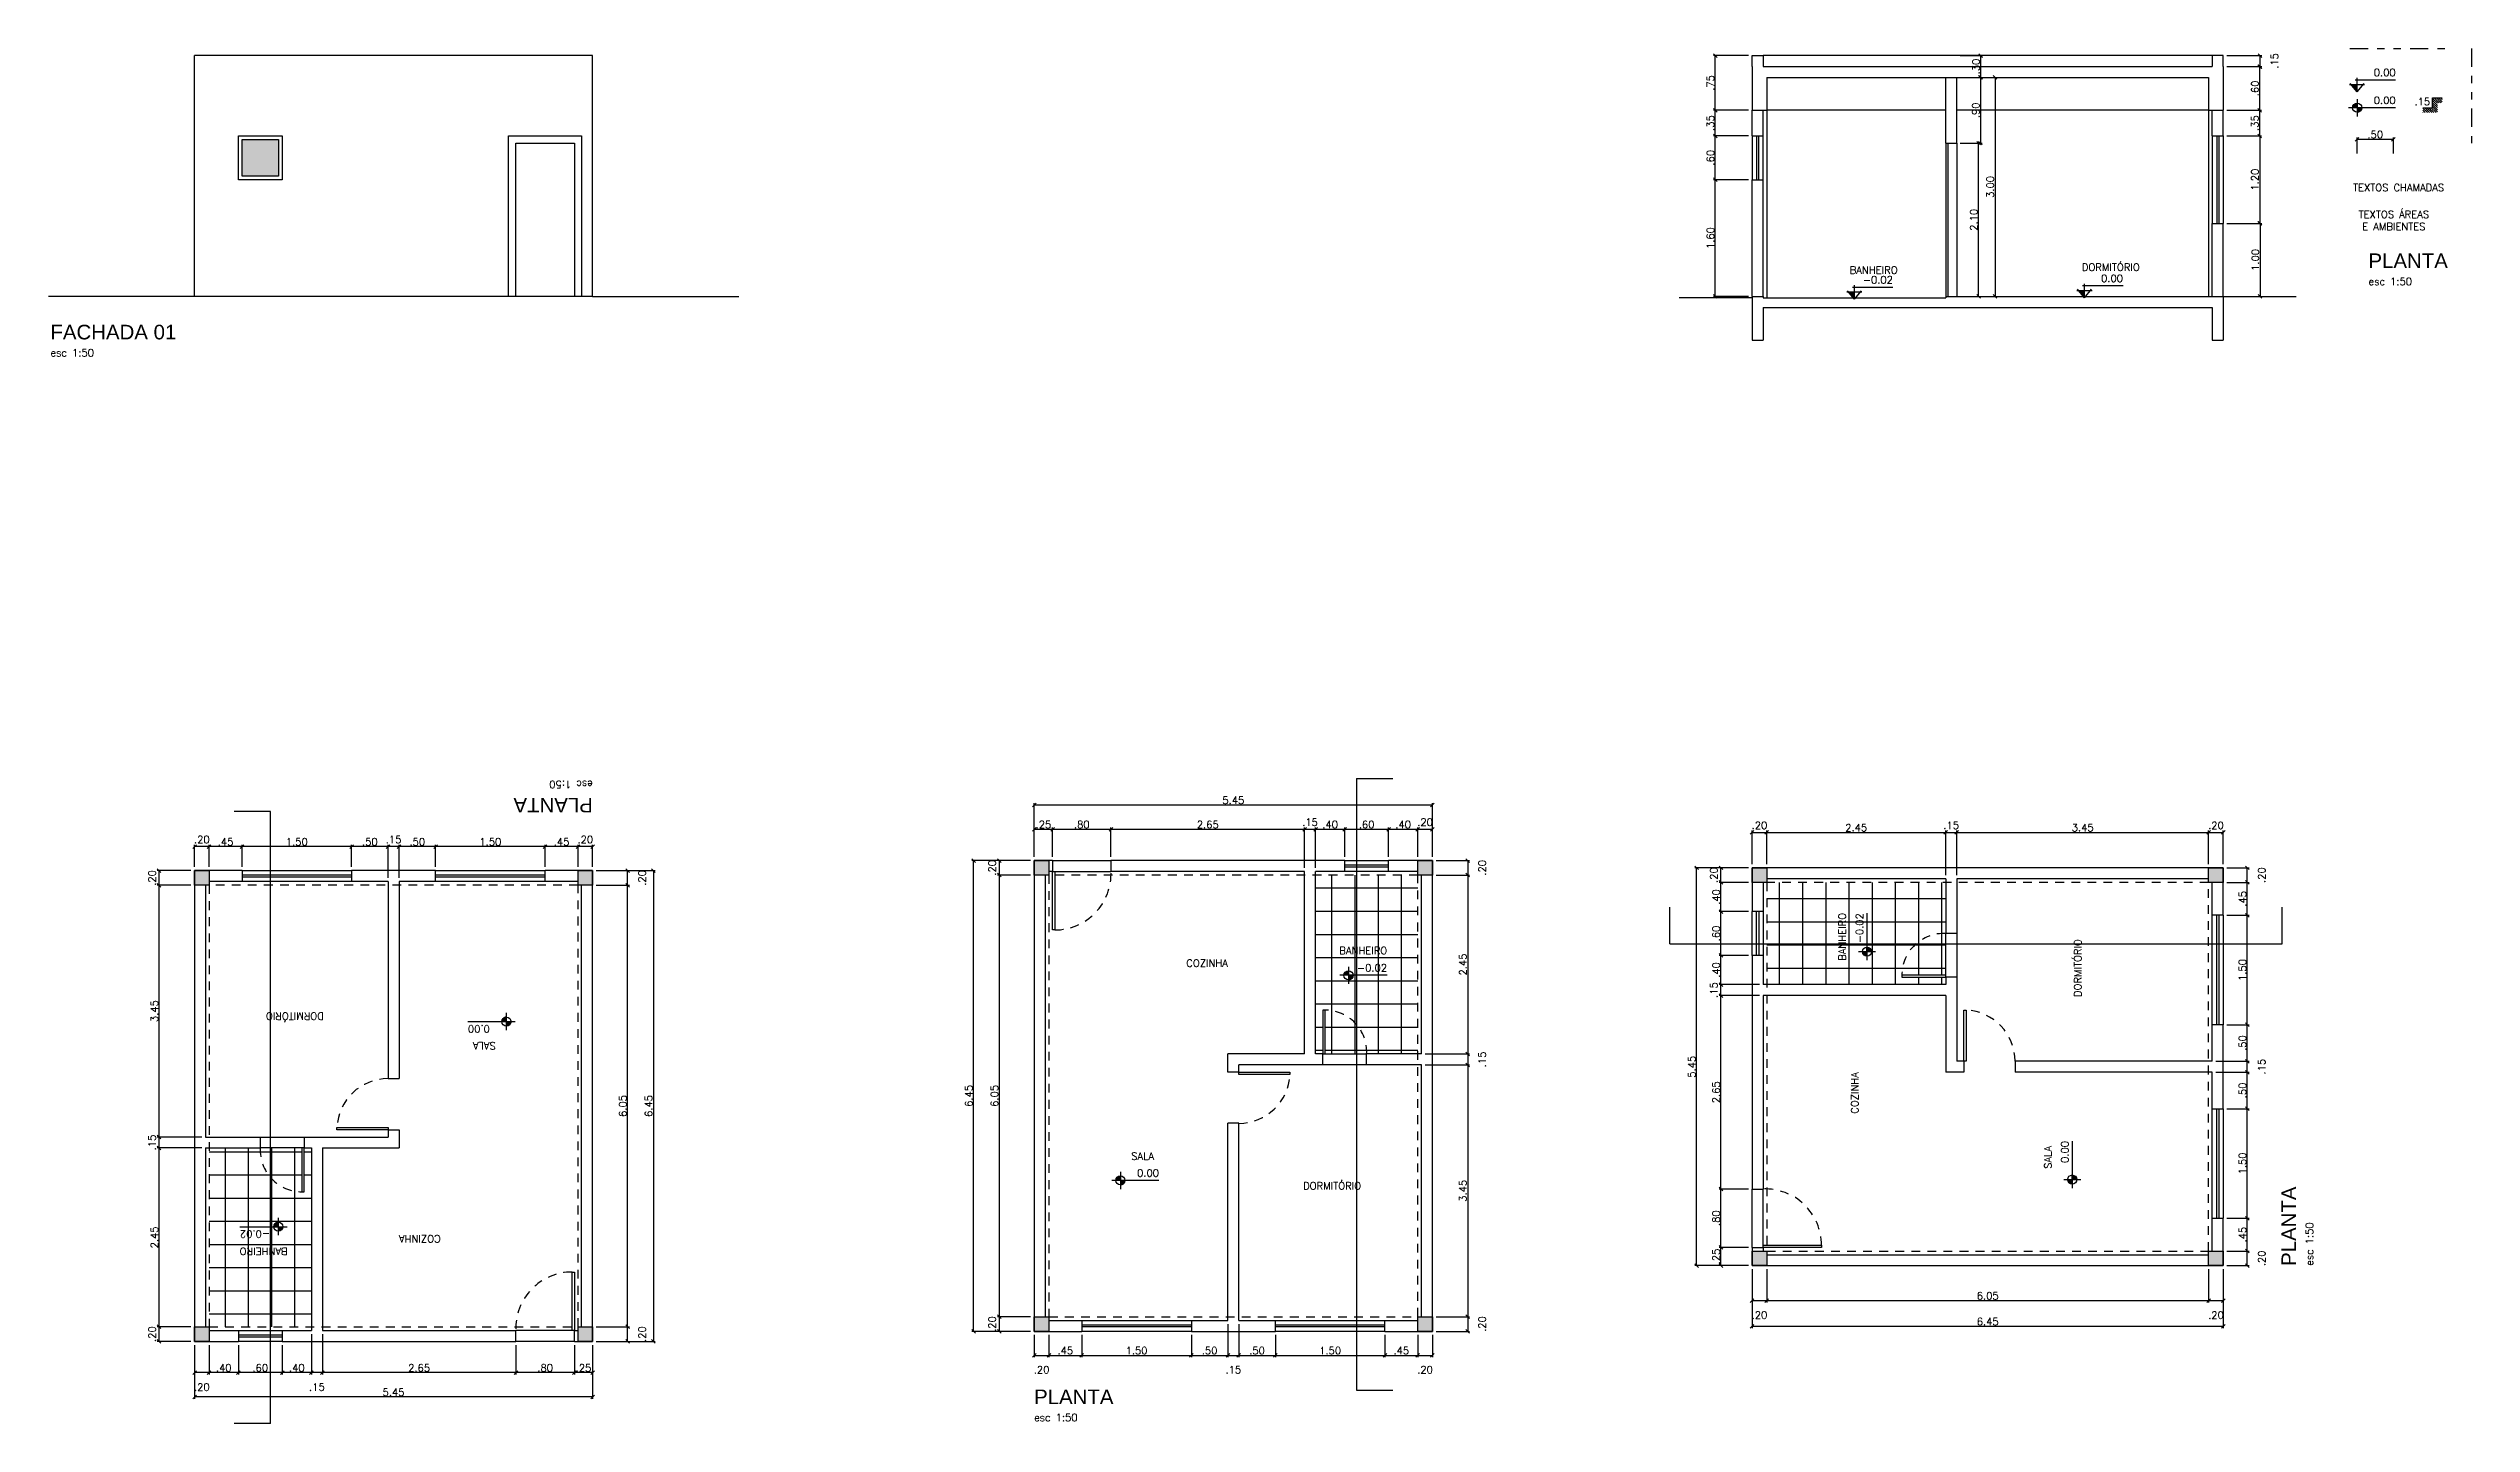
# Model space of a CAD drawing. Header units: millimetres. Extents: x -10.3 to 22.9, y 0.7 to 19.6.
import ezdxf

# ---------------------------------------------------------------- set-up
doc = ezdxf.new("R2010")
doc.units = ezdxf.units.MM
doc.linetypes.add('ACAD_ISO02W100', pattern=[15, 12, -3])
doc.linetypes.add('DIVIDE', pattern=[1.25, 0.5, -0.25, 0, -0.25, 0, -0.25])
for name, color, linetype in [('Alv. em Vista', 1, 'Continuous'), ('Alvenaria', 4, 'Continuous'), ('ARQ-COTAS', 1, 'Continuous'), ('ARQ-LINHACORTE', 3, 'DIVIDE'), ('ARQ-NIVEL', 1, 'Continuous'), ('ARQ-TEXTO2', 2, 'Continuous'), ('ARQ-TEXTO3', 3, 'Continuous'), ('ARQ-TEXTO4', 4, 'Continuous'), ('Cotas', 1, 'Continuous'), ('Estrutura', 6, 'Continuous'), ('Hachura', 8, 'Continuous'), ('Janela', 3, 'Continuous'), ('Peitoril', 1, 'Continuous'), ('Porta', 3, 'Continuous'), ('Projeção', 1, 'ACAD_ISO02W100'), ('Soleira', 1, 'Continuous')]:
    doc.layers.add(name, color=color, linetype=linetype)
doc.styles.add('ROMANS', font='romans.shx')
doc.dimstyles.new('1-50', dxfattribs={"dimscale": 0.5, "dimtxt": 0.2, "dimasz": 0.1, "dimexe": 0.05, "dimexo": 0.1, "dimgap": 0.03, "dimtad": 1, "dimzin": 5, "dimdsep": 46, "dimtxsty": 'ROMANS', "dimblk": 'OBLIQUE', "dimcen": 0, "dimclrd": 256, "dimclre": 256, "dimclrt": 2, "dimadec": 0, "dimazin": 0, "dimtfac": 1, "dimtofl": 0, "dimtmove": 2, "dimatfit": 3, "dimfxl": 0.04, "dimtolj": 1, "dimtzin": 1, "dimarcsym": 0})

msp = doc.modelspace()

# ---------------------------------------------------------------- texts
at = {"layer": 'ARQ-NIVEL', "color": 2, "char_height": 0.1, "attachment_point": 9, "style": 'ROMANS'}
for s, insert in [('0.00', (21.86, 19.193)), ('0.00', (21.86, 18.812)), ('.15', (22.332, 18.794)), ('-0.02', (14.977, 16.353)), ('0.00', (18.127, 16.373)), ('-0.02', (8.051, 6.926)), ('0.00', (4.929, 4.116))]:
    msp.add_mtext(s, dxfattribs=dict(at, insert=insert))
for s, insert, rotation in [('-0.02', (14.571, 7.726), 90), ('0.00', (-4.532, 6.19), 180), ('0.00', (17.381, 4.604), 90), ('-0.02', (-7.654, 3.38), 180)]:
    msp.add_mtext(s, dxfattribs=dict(at, insert=insert, rotation=rotation))
at = {"layer": 'ARQ-TEXTO2', "insert": (21.277, 17.716), "char_height": 0.1, "attachment_point": 1, "style": 'ROMANS'}
msp.add_mtext('TEXTOS CHAMADAS', dxfattribs=at)
at = {"layer": 'ARQ-TEXTO3', "char_height": 0.1, "attachment_point": 5, "style": 'ROMANS'}
for s, insert in [('TEXTOS ÁREAS\\PE AMBIENTES', (21.836, 17.216)), ('BANHEIRO', (14.714, 16.537)), ('DORMITÓRIO', (17.96, 16.575))]:
    msp.add_mtext(s, dxfattribs=dict(at, insert=insert))
at = {"layer": 'ARQ-TEXTO3', "char_height": 0.1, "width": 0.7619, "attachment_point": 5, "style": 'ROMANS'}
for s, insert, rotation in [('BANHEIRO', (14.283, 7.401), 90), ('DORMITÓRIO', (17.507, 6.974), 90), ('DORMITÓRIO', (-6.902, 6.316), 180), ('SALA', (-4.308, 5.909), 180), ('COZINHA', (14.454, 5.263), 90), ('SALA', (17.1, 4.38), 90), ('BANHEIRO', (-7.329, 3.093), 180), ('COZINHA', (-5.191, 3.264), 180)]:
    msp.add_mtext(s, dxfattribs=dict(at, insert=insert, rotation=rotation))
for s, insert in [('COZINHA', (5.588, 7.042)), ('BANHEIRO', (7.726, 7.213)), ('SALA', (4.705, 4.397)), ('DORMITÓRIO', (7.299, 3.99))]:
    msp.add_mtext(s, dxfattribs=dict(at, insert=insert))
at = {"layer": 'ARQ-TEXTO4', "char_height": 0.1, "attachment_point": 1, "style": 'ROMANS'}
for s, insert in [('{\\fArial|b0|i0|c238|p34;\\H2x;\\C4;PLANTA\\Fromans|c0;\\H0.6666x;\\P\\H0.7501x;\\C2;esc 1:50}', (21.488, 16.764)), ('{\\fArial|b0|i0|c0|p34;\\H2x;\\C4;FACHADA 01\\Fromans|c0;\\H0.6666x;\\P\\H0.7501x;\\C2;esc 1:50}', (-10.248, 15.787)), ('{\\fArial|b0|i0|c238|p34;\\H2x;\\C4;PLANTA\\Fromans|c0;\\H0.6666x;\\P\\H0.7501x;\\C2;esc 1:50}', (3.219, 1.2))]:
    msp.add_mtext(s, dxfattribs=dict(at, insert=insert))
for insert, rotation in [((-2.822, 9.106), 180), ((20.297, 2.894), 90)]:
    msp.add_mtext('{\\fArial|b0|i0|c238|p34;\\H2x;\\C4;PLANTA\\Fromans|c0;\\H0.6666x;\\P\\H0.7501x;\\C2;esc 1:50}', dxfattribs=dict(at, insert=insert, rotation=rotation))

# ---------------------------------------------------------------- blocks, each defined once
blk = doc.blocks.new('_Oblique')
at = {"color": 0, "linetype": 'ByBlock', "lineweight": -2}
blk.add_line((-0.5, -0.5), (0.5, 0.5), dxfattribs=at)
blk = doc.blocks.new('*D3')
at = {"layer": 'Cotas', "lineweight": -2, "transparency": 16777216}
for p, q in [((3.222, 8.497), (3.222, 8.9)), ((3.222, 8.875), (3.472, 8.875)), ((3.472, 8.497), (3.472, 8.9))]:
    blk.add_line(p, q, dxfattribs=at)
at = {"layer": 'Defpoints', "color": 0, "transparency": 16777216}
for p in [(3.472, 8.875), (3.222, 8.447), (3.472, 8.447)]:
    blk.add_point(p, dxfattribs=at)
at = {"layer": 'Cotas', "lineweight": -2, "transparency": 16777216, "xscale": 0.05, "yscale": 0.05, "zscale": 0.05, "rotation": 180}
blk.add_blockref('_Oblique', (3.222, 8.875), dxfattribs=at)
at = {"layer": 'Cotas', "lineweight": -2, "transparency": 16777216, "xscale": 0.05, "yscale": 0.05, "zscale": 0.05}
blk.add_blockref('_Oblique', (3.472, 8.875), dxfattribs=at)
at = {"layer": 'Cotas', "color": 2, "transparency": 16777216, "insert": (3.347, 8.94), "char_height": 0.1, "attachment_point": 5, "style": 'ROMANS'}
blk.add_mtext('\\A1;.25', dxfattribs=at)
blk = doc.blocks.new('*D4')
at = {"layer": 'Cotas', "lineweight": -2, "transparency": 16777216}
for p, q in [((3.472, 8.497), (3.472, 8.9)), ((3.472, 8.875), (4.272, 8.875)), ((4.272, 8.497), (4.272, 8.9))]:
    blk.add_line(p, q, dxfattribs=at)
at = {"layer": 'Defpoints', "color": 0, "transparency": 16777216}
for p in [(4.272, 8.875), (3.472, 8.447), (4.272, 8.447)]:
    blk.add_point(p, dxfattribs=at)
at = {"layer": 'Cotas', "lineweight": -2, "transparency": 16777216, "xscale": 0.05, "yscale": 0.05, "zscale": 0.05, "rotation": 180}
blk.add_blockref('_Oblique', (3.472, 8.875), dxfattribs=at)
at = {"layer": 'Cotas', "lineweight": -2, "transparency": 16777216, "xscale": 0.05, "yscale": 0.05, "zscale": 0.05}
blk.add_blockref('_Oblique', (4.272, 8.875), dxfattribs=at)
at = {"layer": 'Cotas', "color": 2, "transparency": 16777216, "insert": (3.872, 8.94), "char_height": 0.1, "attachment_point": 5, "style": 'ROMANS'}
blk.add_mtext('\\A1;.80', dxfattribs=at)
blk = doc.blocks.new('*D5')
at = {"layer": 'Cotas', "lineweight": -2, "transparency": 16777216}
for p, q in [((4.272, 8.497), (4.272, 8.9)), ((4.272, 8.875), (6.922, 8.875)), ((6.922, 8.347), (6.922, 8.9))]:
    blk.add_line(p, q, dxfattribs=at)
at = {"layer": 'Defpoints', "color": 0, "transparency": 16777216}
for p in [(6.922, 8.875), (4.272, 8.447), (6.922, 8.297)]:
    blk.add_point(p, dxfattribs=at)
at = {"layer": 'Cotas', "lineweight": -2, "transparency": 16777216, "xscale": 0.05, "yscale": 0.05, "zscale": 0.05, "rotation": 180}
blk.add_blockref('_Oblique', (4.272, 8.875), dxfattribs=at)
at = {"layer": 'Cotas', "lineweight": -2, "transparency": 16777216, "xscale": 0.05, "yscale": 0.05, "zscale": 0.05}
blk.add_blockref('_Oblique', (6.922, 8.875), dxfattribs=at)
at = {"layer": 'Cotas', "color": 2, "transparency": 16777216, "insert": (5.597, 8.94), "char_height": 0.1, "attachment_point": 5, "style": 'ROMANS'}
blk.add_mtext('\\A1;2.65', dxfattribs=at)
blk = doc.blocks.new('*D6')
at = {"layer": 'Cotas', "lineweight": -2, "transparency": 16777216}
for p, q in [((6.922, 8.347), (6.922, 8.9)), ((6.922, 8.875), (7.072, 8.875)), ((7.072, 8.347), (7.072, 8.9))]:
    blk.add_line(p, q, dxfattribs=at)
at = {"layer": 'Defpoints', "color": 0, "transparency": 16777216}
for p in [(7.072, 8.875), (6.922, 8.297), (7.072, 8.297)]:
    blk.add_point(p, dxfattribs=at)
at = {"layer": 'Cotas', "lineweight": -2, "transparency": 16777216, "xscale": 0.05, "yscale": 0.05, "zscale": 0.05, "rotation": 180}
blk.add_blockref('_Oblique', (6.922, 8.875), dxfattribs=at)
at = {"layer": 'Cotas', "lineweight": -2, "transparency": 16777216, "xscale": 0.05, "yscale": 0.05, "zscale": 0.05}
blk.add_blockref('_Oblique', (7.072, 8.875), dxfattribs=at)
at = {"layer": 'Cotas', "color": 2, "transparency": 16777216, "insert": (6.997, 8.972), "char_height": 0.1, "attachment_point": 5, "style": 'ROMANS'}
blk.add_mtext('\\A1;.15', dxfattribs=at)
blk = doc.blocks.new('*D7')
at = {"layer": 'Cotas', "lineweight": -2, "transparency": 16777216}
for p, q in [((7.072, 8.347), (7.072, 8.9)), ((7.072, 8.875), (7.472, 8.875)), ((7.472, 8.497), (7.472, 8.9))]:
    blk.add_line(p, q, dxfattribs=at)
at = {"layer": 'Defpoints', "color": 0, "transparency": 16777216}
for p in [(7.472, 8.875), (7.072, 8.297), (7.472, 8.447)]:
    blk.add_point(p, dxfattribs=at)
at = {"layer": 'Cotas', "lineweight": -2, "transparency": 16777216, "xscale": 0.05, "yscale": 0.05, "zscale": 0.05, "rotation": 180}
blk.add_blockref('_Oblique', (7.072, 8.875), dxfattribs=at)
at = {"layer": 'Cotas', "lineweight": -2, "transparency": 16777216, "xscale": 0.05, "yscale": 0.05, "zscale": 0.05}
blk.add_blockref('_Oblique', (7.472, 8.875), dxfattribs=at)
at = {"layer": 'Cotas', "color": 2, "transparency": 16777216, "insert": (7.272, 8.94), "char_height": 0.1, "attachment_point": 5, "style": 'ROMANS'}
blk.add_mtext('\\A1;.40', dxfattribs=at)
blk = doc.blocks.new('*D8')
at = {"layer": 'Cotas', "lineweight": -2, "transparency": 16777216}
for p, q in [((7.472, 8.497), (7.472, 8.9)), ((7.472, 8.875), (8.072, 8.875)), ((8.072, 8.497), (8.072, 8.9))]:
    blk.add_line(p, q, dxfattribs=at)
at = {"layer": 'Defpoints', "color": 0, "transparency": 16777216}
for p in [(8.072, 8.875), (7.472, 8.447), (8.072, 8.447)]:
    blk.add_point(p, dxfattribs=at)
at = {"layer": 'Cotas', "lineweight": -2, "transparency": 16777216, "xscale": 0.05, "yscale": 0.05, "zscale": 0.05, "rotation": 180}
blk.add_blockref('_Oblique', (7.472, 8.875), dxfattribs=at)
at = {"layer": 'Cotas', "lineweight": -2, "transparency": 16777216, "xscale": 0.05, "yscale": 0.05, "zscale": 0.05}
blk.add_blockref('_Oblique', (8.072, 8.875), dxfattribs=at)
at = {"layer": 'Cotas', "color": 2, "transparency": 16777216, "insert": (7.772, 8.94), "char_height": 0.1, "attachment_point": 5, "style": 'ROMANS'}
blk.add_mtext('\\A1;.60', dxfattribs=at)
blk = doc.blocks.new('*D9')
at = {"layer": 'Cotas', "lineweight": -2, "transparency": 16777216}
for p, q in [((8.072, 8.497), (8.072, 8.9)), ((8.072, 8.875), (8.472, 8.875)), ((8.472, 8.497), (8.472, 8.9))]:
    blk.add_line(p, q, dxfattribs=at)
at = {"layer": 'Defpoints', "color": 0, "transparency": 16777216}
for p in [(8.472, 8.875), (8.072, 8.447), (8.472, 8.447)]:
    blk.add_point(p, dxfattribs=at)
at = {"layer": 'Cotas', "lineweight": -2, "transparency": 16777216, "xscale": 0.05, "yscale": 0.05, "zscale": 0.05, "rotation": 180}
blk.add_blockref('_Oblique', (8.072, 8.875), dxfattribs=at)
at = {"layer": 'Cotas', "lineweight": -2, "transparency": 16777216, "xscale": 0.05, "yscale": 0.05, "zscale": 0.05}
blk.add_blockref('_Oblique', (8.472, 8.875), dxfattribs=at)
at = {"layer": 'Cotas', "color": 2, "transparency": 16777216, "insert": (8.272, 8.94), "char_height": 0.1, "attachment_point": 5, "style": 'ROMANS'}
blk.add_mtext('\\A1;.40', dxfattribs=at)
blk = doc.blocks.new('*D10')
at = {"layer": 'Cotas', "lineweight": -2, "transparency": 16777216}
for p, q in [((8.472, 8.497), (8.472, 8.9)), ((8.472, 8.875), (8.672, 8.875)), ((8.672, 8.497), (8.672, 8.9))]:
    blk.add_line(p, q, dxfattribs=at)
at = {"layer": 'Defpoints', "color": 0, "transparency": 16777216}
for p in [(8.672, 8.875), (8.472, 8.447), (8.672, 8.447)]:
    blk.add_point(p, dxfattribs=at)
at = {"layer": 'Cotas', "lineweight": -2, "transparency": 16777216, "xscale": 0.05, "yscale": 0.05, "zscale": 0.05, "rotation": 180}
blk.add_blockref('_Oblique', (8.472, 8.875), dxfattribs=at)
at = {"layer": 'Cotas', "lineweight": -2, "transparency": 16777216, "xscale": 0.05, "yscale": 0.05, "zscale": 0.05}
blk.add_blockref('_Oblique', (8.672, 8.875), dxfattribs=at)
at = {"layer": 'Cotas', "color": 2, "transparency": 16777216, "insert": (8.572, 8.972), "char_height": 0.1, "attachment_point": 5, "style": 'ROMANS'}
blk.add_mtext('\\A1;.20', dxfattribs=at)
blk = doc.blocks.new('*D11')
at = {"layer": 'Cotas', "lineweight": -2, "transparency": 16777216}
for p, q in [((3.172, 8.447), (2.717, 8.447)), ((2.742, 8.447), (2.742, 8.247)), ((3.172, 8.247), (2.717, 8.247))]:
    blk.add_line(p, q, dxfattribs=at)
at = {"layer": 'Defpoints', "color": 0, "transparency": 16777216}
for p in [(3.222, 8.447), (2.742, 8.247), (3.222, 8.247)]:
    blk.add_point(p, dxfattribs=at)
at = {"layer": 'Cotas', "lineweight": -2, "transparency": 16777216, "xscale": 0.05, "yscale": 0.05, "zscale": 0.05}
for p, rotation in [((2.742, 8.447), 90), ((2.742, 8.247), 270)]:
    blk.add_blockref('_Oblique', p, dxfattribs=dict(at, rotation=rotation))
at = {"layer": 'Cotas', "color": 2, "transparency": 16777216, "insert": (2.645, 8.347), "char_height": 0.1, "attachment_point": 5, "rotation": 90, "style": 'ROMANS'}
blk.add_mtext('\\A1;.20', dxfattribs=at)
blk = doc.blocks.new('*D12')
at = {"layer": 'Cotas', "lineweight": -2, "transparency": 16777216}
for p, q in [((3.172, 8.247), (2.717, 8.247)), ((2.742, 8.247), (2.742, 2.197)), ((3.172, 2.197), (2.717, 2.197))]:
    blk.add_line(p, q, dxfattribs=at)
at = {"layer": 'Defpoints', "color": 0, "transparency": 16777216}
for p in [(3.222, 8.247), (2.742, 2.197), (3.222, 2.197)]:
    blk.add_point(p, dxfattribs=at)
at = {"layer": 'Cotas', "lineweight": -2, "transparency": 16777216, "xscale": 0.05, "yscale": 0.05, "zscale": 0.05}
for p, rotation in [((2.742, 8.247), 90), ((2.742, 2.197), 270)]:
    blk.add_blockref('_Oblique', p, dxfattribs=dict(at, rotation=rotation))
at = {"layer": 'Cotas', "color": 2, "transparency": 16777216, "insert": (2.677, 5.222), "char_height": 0.1, "attachment_point": 5, "rotation": 90, "style": 'ROMANS'}
blk.add_mtext('\\A1;6.05', dxfattribs=at)
blk = doc.blocks.new('*D13')
at = {"layer": 'Cotas', "lineweight": -2, "transparency": 16777216}
for p, q in [((3.172, 2.197), (2.717, 2.197)), ((3.172, 1.997), (2.717, 1.997)), ((2.742, 2.197), (2.742, 1.997))]:
    blk.add_line(p, q, dxfattribs=at)
at = {"layer": 'Defpoints', "color": 0, "transparency": 16777216}
for p in [(2.742, 1.997), (3.222, 2.197), (3.222, 1.997)]:
    blk.add_point(p, dxfattribs=at)
at = {"layer": 'Cotas', "lineweight": -2, "transparency": 16777216, "xscale": 0.05, "yscale": 0.05, "zscale": 0.05}
for p, rotation in [((2.742, 2.197), 90), ((2.742, 1.997), 270)]:
    blk.add_blockref('_Oblique', p, dxfattribs=dict(at, rotation=rotation))
at = {"layer": 'Cotas', "color": 2, "transparency": 16777216, "insert": (2.645, 2.097), "char_height": 0.1, "attachment_point": 5, "rotation": 90, "style": 'ROMANS'}
blk.add_mtext('\\A1;.20', dxfattribs=at)
blk = doc.blocks.new('*D14')
at = {"layer": 'Cotas', "lineweight": -2, "transparency": 16777216}
for p, q in [((3.222, 1.947), (3.222, 1.643)), ((3.222, 1.668), (3.422, 1.668)), ((3.422, 1.947), (3.422, 1.643))]:
    blk.add_line(p, q, dxfattribs=at)
at = {"layer": 'Defpoints', "color": 0, "transparency": 16777216}
for p in [(3.222, 1.997), (3.422, 1.997), (3.422, 1.668)]:
    blk.add_point(p, dxfattribs=at)
at = {"layer": 'Cotas', "lineweight": -2, "transparency": 16777216, "xscale": 0.05, "yscale": 0.05, "zscale": 0.05, "rotation": 180}
blk.add_blockref('_Oblique', (3.222, 1.668), dxfattribs=at)
at = {"layer": 'Cotas', "lineweight": -2, "transparency": 16777216, "xscale": 0.05, "yscale": 0.05, "zscale": 0.05}
blk.add_blockref('_Oblique', (3.422, 1.668), dxfattribs=at)
at = {"layer": 'Cotas', "color": 2, "transparency": 16777216, "insert": (3.322, 1.471), "char_height": 0.1, "attachment_point": 5, "style": 'ROMANS'}
blk.add_mtext('\\A1;.20', dxfattribs=at)
blk = doc.blocks.new('*D15')
at = {"layer": 'Cotas', "lineweight": -2, "transparency": 16777216}
for p, q in [((5.872, 2.097), (5.872, 1.643)), ((5.372, 1.947), (5.372, 1.643)), ((5.372, 1.668), (5.872, 1.668))]:
    blk.add_line(p, q, dxfattribs=at)
at = {"layer": 'Defpoints', "color": 0, "transparency": 16777216}
for p in [(5.372, 1.997), (5.872, 2.147), (5.872, 1.668)]:
    blk.add_point(p, dxfattribs=at)
at = {"layer": 'Cotas', "lineweight": -2, "transparency": 16777216, "xscale": 0.05, "yscale": 0.05, "zscale": 0.05, "rotation": 180}
blk.add_blockref('_Oblique', (5.372, 1.668), dxfattribs=at)
at = {"layer": 'Cotas', "lineweight": -2, "transparency": 16777216, "xscale": 0.05, "yscale": 0.05, "zscale": 0.05}
blk.add_blockref('_Oblique', (5.872, 1.668), dxfattribs=at)
at = {"layer": 'Cotas', "color": 2, "transparency": 16777216, "insert": (5.622, 1.733), "char_height": 0.1, "attachment_point": 5, "style": 'ROMANS'}
blk.add_mtext('\\A1;.50', dxfattribs=at)
blk = doc.blocks.new('*D16')
at = {"layer": 'Cotas', "lineweight": -2, "transparency": 16777216}
for p, q in [((5.872, 2.097), (5.872, 1.643)), ((6.022, 2.097), (6.022, 1.643)), ((5.872, 1.668), (6.022, 1.668))]:
    blk.add_line(p, q, dxfattribs=at)
at = {"layer": 'Defpoints', "color": 0, "transparency": 16777216}
for p in [(5.872, 2.147), (6.022, 2.147), (6.022, 1.668)]:
    blk.add_point(p, dxfattribs=at)
at = {"layer": 'Cotas', "lineweight": -2, "transparency": 16777216, "xscale": 0.05, "yscale": 0.05, "zscale": 0.05, "rotation": 180}
blk.add_blockref('_Oblique', (5.872, 1.668), dxfattribs=at)
at = {"layer": 'Cotas', "lineweight": -2, "transparency": 16777216, "xscale": 0.05, "yscale": 0.05, "zscale": 0.05}
blk.add_blockref('_Oblique', (6.022, 1.668), dxfattribs=at)
at = {"layer": 'Cotas', "color": 2, "transparency": 16777216, "insert": (5.947, 1.471), "char_height": 0.1, "attachment_point": 5, "style": 'ROMANS'}
blk.add_mtext('\\A1;.15', dxfattribs=at)
blk = doc.blocks.new('*D17')
at = {"layer": 'Cotas', "lineweight": -2, "transparency": 16777216}
for p, q in [((6.022, 2.097), (6.022, 1.643)), ((6.022, 1.668), (6.522, 1.668)), ((6.522, 1.947), (6.522, 1.643))]:
    blk.add_line(p, q, dxfattribs=at)
at = {"layer": 'Defpoints', "color": 0, "transparency": 16777216}
for p in [(6.022, 2.147), (6.522, 1.997), (6.522, 1.668)]:
    blk.add_point(p, dxfattribs=at)
at = {"layer": 'Cotas', "lineweight": -2, "transparency": 16777216, "xscale": 0.05, "yscale": 0.05, "zscale": 0.05, "rotation": 180}
blk.add_blockref('_Oblique', (6.022, 1.668), dxfattribs=at)
at = {"layer": 'Cotas', "lineweight": -2, "transparency": 16777216, "xscale": 0.05, "yscale": 0.05, "zscale": 0.05}
blk.add_blockref('_Oblique', (6.522, 1.668), dxfattribs=at)
at = {"layer": 'Cotas', "color": 2, "transparency": 16777216, "insert": (6.272, 1.733), "char_height": 0.1, "attachment_point": 5, "style": 'ROMANS'}
blk.add_mtext('\\A1;.50', dxfattribs=at)
blk = doc.blocks.new('*D18')
at = {"layer": 'Cotas', "lineweight": -2, "transparency": 16777216}
for p, q in [((6.522, 1.947), (6.522, 1.643)), ((6.522, 1.668), (8.022, 1.668)), ((8.022, 1.947), (8.022, 1.643))]:
    blk.add_line(p, q, dxfattribs=at)
at = {"layer": 'Defpoints', "color": 0, "transparency": 16777216}
for p in [(6.522, 1.997), (8.022, 1.997), (8.022, 1.668)]:
    blk.add_point(p, dxfattribs=at)
at = {"layer": 'Cotas', "lineweight": -2, "transparency": 16777216, "xscale": 0.05, "yscale": 0.05, "zscale": 0.05, "rotation": 180}
blk.add_blockref('_Oblique', (6.522, 1.668), dxfattribs=at)
at = {"layer": 'Cotas', "lineweight": -2, "transparency": 16777216, "xscale": 0.05, "yscale": 0.05, "zscale": 0.05}
blk.add_blockref('_Oblique', (8.022, 1.668), dxfattribs=at)
at = {"layer": 'Cotas', "color": 2, "transparency": 16777216, "insert": (7.272, 1.733), "char_height": 0.1, "attachment_point": 5, "style": 'ROMANS'}
blk.add_mtext('\\A1;1.50', dxfattribs=at)
blk = doc.blocks.new('*D19')
at = {"layer": 'Cotas', "lineweight": -2, "transparency": 16777216}
for p, q in [((8.022, 1.947), (8.022, 1.643)), ((8.022, 1.668), (8.472, 1.668)), ((8.472, 1.947), (8.472, 1.643))]:
    blk.add_line(p, q, dxfattribs=at)
at = {"layer": 'Defpoints', "color": 0, "transparency": 16777216}
for p in [(8.022, 1.997), (8.472, 1.997), (8.472, 1.668)]:
    blk.add_point(p, dxfattribs=at)
at = {"layer": 'Cotas', "lineweight": -2, "transparency": 16777216, "xscale": 0.05, "yscale": 0.05, "zscale": 0.05, "rotation": 180}
blk.add_blockref('_Oblique', (8.022, 1.668), dxfattribs=at)
at = {"layer": 'Cotas', "lineweight": -2, "transparency": 16777216, "xscale": 0.05, "yscale": 0.05, "zscale": 0.05}
blk.add_blockref('_Oblique', (8.472, 1.668), dxfattribs=at)
at = {"layer": 'Cotas', "color": 2, "transparency": 16777216, "insert": (8.247, 1.733), "char_height": 0.1, "attachment_point": 5, "style": 'ROMANS'}
blk.add_mtext('\\A1;.45', dxfattribs=at)
blk = doc.blocks.new('*D20')
at = {"layer": 'Cotas', "lineweight": -2, "transparency": 16777216}
for p, q in [((8.472, 1.947), (8.472, 1.643)), ((8.472, 1.668), (8.672, 1.668)), ((8.672, 1.947), (8.672, 1.643))]:
    blk.add_line(p, q, dxfattribs=at)
at = {"layer": 'Defpoints', "color": 0, "transparency": 16777216}
for p in [(8.472, 1.997), (8.672, 1.997), (8.672, 1.668)]:
    blk.add_point(p, dxfattribs=at)
at = {"layer": 'Cotas', "lineweight": -2, "transparency": 16777216, "xscale": 0.05, "yscale": 0.05, "zscale": 0.05, "rotation": 180}
blk.add_blockref('_Oblique', (8.472, 1.668), dxfattribs=at)
at = {"layer": 'Cotas', "lineweight": -2, "transparency": 16777216, "xscale": 0.05, "yscale": 0.05, "zscale": 0.05}
blk.add_blockref('_Oblique', (8.672, 1.668), dxfattribs=at)
at = {"layer": 'Cotas', "color": 2, "transparency": 16777216, "insert": (8.572, 1.471), "char_height": 0.1, "attachment_point": 5, "style": 'ROMANS'}
blk.add_mtext('\\A1;.20', dxfattribs=at)
blk = doc.blocks.new('*D21')
at = {"layer": 'Cotas', "lineweight": -2, "transparency": 16777216}
for p, q in [((8.722, 8.447), (9.181, 8.447)), ((9.156, 8.447), (9.156, 8.247)), ((8.722, 8.247), (9.181, 8.247))]:
    blk.add_line(p, q, dxfattribs=at)
at = {"layer": 'Defpoints', "color": 0, "transparency": 16777216}
for p in [(8.672, 8.447), (8.672, 8.247), (9.156, 8.247)]:
    blk.add_point(p, dxfattribs=at)
at = {"layer": 'Cotas', "lineweight": -2, "transparency": 16777216, "xscale": 0.05, "yscale": 0.05, "zscale": 0.05}
for p, rotation in [((9.156, 8.447), 90), ((9.156, 8.247), 270)]:
    blk.add_blockref('_Oblique', p, dxfattribs=dict(at, rotation=rotation))
at = {"layer": 'Cotas', "color": 2, "transparency": 16777216, "insert": (9.354, 8.347), "char_height": 0.1, "attachment_point": 5, "rotation": 90, "style": 'ROMANS'}
blk.add_mtext('\\A1;.20', dxfattribs=at)
blk = doc.blocks.new('*D22')
at = {"layer": 'Cotas', "lineweight": -2, "transparency": 16777216}
for p, q in [((8.722, 8.247), (9.181, 8.247)), ((9.156, 8.247), (9.156, 5.797)), ((8.572, 5.797), (9.181, 5.797))]:
    blk.add_line(p, q, dxfattribs=at)
at = {"layer": 'Defpoints', "color": 0, "transparency": 16777216}
for p in [(8.672, 8.247), (8.522, 5.797), (9.156, 5.797)]:
    blk.add_point(p, dxfattribs=at)
at = {"layer": 'Cotas', "lineweight": -2, "transparency": 16777216, "xscale": 0.05, "yscale": 0.05, "zscale": 0.05}
for p, rotation in [((9.156, 8.247), 90), ((9.156, 5.797), 270)]:
    blk.add_blockref('_Oblique', p, dxfattribs=dict(at, rotation=rotation))
at = {"layer": 'Cotas', "color": 2, "transparency": 16777216, "insert": (9.091, 7.022), "char_height": 0.1, "attachment_point": 5, "rotation": 90, "style": 'ROMANS'}
blk.add_mtext('\\A1;2.45', dxfattribs=at)
blk = doc.blocks.new('*D23')
at = {"layer": 'Cotas', "lineweight": -2, "transparency": 16777216}
for p, q in [((8.572, 5.797), (9.181, 5.797)), ((8.572, 5.647), (9.181, 5.647)), ((9.156, 5.797), (9.156, 5.647))]:
    blk.add_line(p, q, dxfattribs=at)
at = {"layer": 'Defpoints', "color": 0, "transparency": 16777216}
for p in [(8.522, 5.797), (8.522, 5.647), (9.156, 5.647)]:
    blk.add_point(p, dxfattribs=at)
at = {"layer": 'Cotas', "lineweight": -2, "transparency": 16777216, "xscale": 0.05, "yscale": 0.05, "zscale": 0.05}
for p, rotation in [((9.156, 5.797), 90), ((9.156, 5.647), 270)]:
    blk.add_blockref('_Oblique', p, dxfattribs=dict(at, rotation=rotation))
at = {"layer": 'Cotas', "color": 2, "transparency": 16777216, "insert": (9.354, 5.722), "char_height": 0.1, "attachment_point": 5, "rotation": 90, "style": 'ROMANS'}
blk.add_mtext('\\A1;.15', dxfattribs=at)
blk = doc.blocks.new('*D24')
at = {"layer": 'Cotas', "lineweight": -2, "transparency": 16777216}
for p, q in [((8.572, 5.647), (9.181, 5.647)), ((9.156, 5.647), (9.156, 2.197)), ((8.722, 2.197), (9.181, 2.197))]:
    blk.add_line(p, q, dxfattribs=at)
at = {"layer": 'Defpoints', "color": 0, "transparency": 16777216}
for p in [(8.522, 5.647), (8.672, 2.197), (9.156, 2.197)]:
    blk.add_point(p, dxfattribs=at)
at = {"layer": 'Cotas', "lineweight": -2, "transparency": 16777216, "xscale": 0.05, "yscale": 0.05, "zscale": 0.05}
for p, rotation in [((9.156, 5.647), 90), ((9.156, 2.197), 270)]:
    blk.add_blockref('_Oblique', p, dxfattribs=dict(at, rotation=rotation))
at = {"layer": 'Cotas', "color": 2, "transparency": 16777216, "insert": (9.091, 3.922), "char_height": 0.1, "attachment_point": 5, "rotation": 90, "style": 'ROMANS'}
blk.add_mtext('\\A1;3.45', dxfattribs=at)
blk = doc.blocks.new('*D25')
at = {"layer": 'Cotas', "lineweight": -2, "transparency": 16777216}
for p, q in [((8.722, 2.197), (9.181, 2.197)), ((8.722, 1.997), (9.181, 1.997)), ((9.156, 2.197), (9.156, 1.997))]:
    blk.add_line(p, q, dxfattribs=at)
at = {"layer": 'Defpoints', "color": 0, "transparency": 16777216}
for p in [(8.672, 2.197), (8.672, 1.997), (9.156, 1.997)]:
    blk.add_point(p, dxfattribs=at)
at = {"layer": 'Cotas', "lineweight": -2, "transparency": 16777216, "xscale": 0.05, "yscale": 0.05, "zscale": 0.05}
for p, rotation in [((9.156, 2.197), 90), ((9.156, 1.997), 270)]:
    blk.add_blockref('_Oblique', p, dxfattribs=dict(at, rotation=rotation))
at = {"layer": 'Cotas', "color": 2, "transparency": 16777216, "insert": (9.354, 2.097), "char_height": 0.1, "attachment_point": 5, "rotation": 90, "style": 'ROMANS'}
blk.add_mtext('\\A1;.20', dxfattribs=at)
blk = doc.blocks.new('*D26')
at = {"layer": 'Cotas', "lineweight": -2, "transparency": 16777216}
for p, q in [((3.222, 8.497), (3.222, 9.233)), ((3.222, 9.208), (8.672, 9.208)), ((8.672, 8.497), (8.672, 9.233))]:
    blk.add_line(p, q, dxfattribs=at)
at = {"layer": 'Defpoints', "color": 0, "transparency": 16777216}
for p in [(8.672, 9.208), (3.222, 8.447), (8.672, 8.447)]:
    blk.add_point(p, dxfattribs=at)
at = {"layer": 'Cotas', "lineweight": -2, "transparency": 16777216, "xscale": 0.05, "yscale": 0.05, "zscale": 0.05, "rotation": 180}
blk.add_blockref('_Oblique', (3.222, 9.208), dxfattribs=at)
at = {"layer": 'Cotas', "lineweight": -2, "transparency": 16777216, "xscale": 0.05, "yscale": 0.05, "zscale": 0.05}
blk.add_blockref('_Oblique', (8.672, 9.208), dxfattribs=at)
at = {"layer": 'Cotas', "color": 2, "transparency": 16777216, "insert": (5.947, 9.273), "char_height": 0.1, "attachment_point": 5, "style": 'ROMANS'}
blk.add_mtext('\\A1;5.45', dxfattribs=at)
blk = doc.blocks.new('*D27')
at = {"layer": 'Cotas', "lineweight": -2, "transparency": 16777216}
for p, q in [((3.172, 8.447), (2.365, 8.447)), ((2.39, 1.997), (2.39, 8.447)), ((3.172, 1.997), (2.365, 1.997))]:
    blk.add_line(p, q, dxfattribs=at)
at = {"layer": 'Defpoints', "color": 0, "transparency": 16777216}
for p in [(2.39, 8.447), (3.222, 8.447), (3.222, 1.997)]:
    blk.add_point(p, dxfattribs=at)
at = {"layer": 'Cotas', "lineweight": -2, "transparency": 16777216, "xscale": 0.05, "yscale": 0.05, "zscale": 0.05}
for p, rotation in [((2.39, 8.447), 90), ((2.39, 1.997), 270)]:
    blk.add_blockref('_Oblique', p, dxfattribs=dict(at, rotation=rotation))
at = {"layer": 'Cotas', "color": 2, "transparency": 16777216, "insert": (2.325, 5.222), "char_height": 0.1, "attachment_point": 5, "rotation": 90, "style": 'ROMANS'}
blk.add_mtext('\\A1;6.45', dxfattribs=at)
blk = doc.blocks.new('*D28')
at = {"layer": 'Cotas', "lineweight": -2, "transparency": 16777216}
for p, q in [((3.422, 1.947), (3.422, 1.643)), ((3.422, 1.668), (3.872, 1.668)), ((3.872, 1.947), (3.872, 1.643))]:
    blk.add_line(p, q, dxfattribs=at)
at = {"layer": 'Defpoints', "color": 0, "transparency": 16777216}
for p in [(3.422, 1.997), (3.872, 1.997), (3.872, 1.668)]:
    blk.add_point(p, dxfattribs=at)
at = {"layer": 'Cotas', "lineweight": -2, "transparency": 16777216, "xscale": 0.05, "yscale": 0.05, "zscale": 0.05, "rotation": 180}
blk.add_blockref('_Oblique', (3.422, 1.668), dxfattribs=at)
at = {"layer": 'Cotas', "lineweight": -2, "transparency": 16777216, "xscale": 0.05, "yscale": 0.05, "zscale": 0.05}
blk.add_blockref('_Oblique', (3.872, 1.668), dxfattribs=at)
at = {"layer": 'Cotas', "color": 2, "transparency": 16777216, "insert": (3.647, 1.733), "char_height": 0.1, "attachment_point": 5, "style": 'ROMANS'}
blk.add_mtext('\\A1;.45', dxfattribs=at)
blk = doc.blocks.new('*D29')
at = {"layer": 'Cotas', "lineweight": -2, "transparency": 16777216}
for p, q in [((3.872, 1.947), (3.872, 1.643)), ((3.872, 1.668), (5.372, 1.668)), ((5.372, 1.947), (5.372, 1.643))]:
    blk.add_line(p, q, dxfattribs=at)
at = {"layer": 'Defpoints', "color": 0, "transparency": 16777216}
for p in [(3.872, 1.997), (5.372, 1.997), (5.372, 1.668)]:
    blk.add_point(p, dxfattribs=at)
at = {"layer": 'Cotas', "lineweight": -2, "transparency": 16777216, "xscale": 0.05, "yscale": 0.05, "zscale": 0.05, "rotation": 180}
blk.add_blockref('_Oblique', (3.872, 1.668), dxfattribs=at)
at = {"layer": 'Cotas', "lineweight": -2, "transparency": 16777216, "xscale": 0.05, "yscale": 0.05, "zscale": 0.05}
blk.add_blockref('_Oblique', (5.372, 1.668), dxfattribs=at)
at = {"layer": 'Cotas', "color": 2, "transparency": 16777216, "insert": (4.622, 1.733), "char_height": 0.1, "attachment_point": 5, "style": 'ROMANS'}
blk.add_mtext('\\A1;1.50', dxfattribs=at)
blk = doc.blocks.new('nivel planta')
at = {"layer": 'ARQ-NIVEL', "color": 1}
for p, q in [((0, 0), (-0.969, 0)), ((-0.884, 0.007), (-0.791, 0.007)), ((-0.883, 0.015), (-0.791, 0.015)), ((-0.882, 0.023), (-0.791, 0.023)), ((-0.88, 0.03), (-0.791, 0.03)), ((-0.876, 0.038), (-0.791, 0.038)), ((-0.873, 0.046), (-0.791, 0.046)), ((-0.868, 0.054), (-0.791, 0.054)), ((-0.861, 0.062), (-0.791, 0.062)), ((-0.854, 0.069), (-0.791, 0.069)), ((-0.844, 0.077), (-0.791, 0.077)), ((-0.83, 0.085), (-0.791, 0.085)), ((-0.791, 0.174), (-0.791, -0.179)), ((-0.791, -0.001), (-0.697, -0.001)), ((-0.791, -0.009), (-0.698, -0.009)), ((-0.791, -0.016), (-0.699, -0.016)), ((-0.791, -0.024), (-0.7, -0.024)), ((-0.791, -0.032), (-0.703, -0.032)), ((-0.791, -0.04), (-0.706, -0.04)), ((-0.791, -0.048), (-0.71, -0.048)), ((-0.791, -0.056), (-0.715, -0.056)), ((-0.791, -0.063), (-0.722, -0.063)), ((-0.791, -0.071), (-0.73, -0.071)), ((-0.791, -0.079), (-0.74, -0.079)), ((-0.791, -0.087), (-0.755, -0.087))]:
    blk.add_line(p, q, dxfattribs=at)
blk.add_circle((-0.791, 0), 0.0937, dxfattribs=at)
blk = doc.blocks.new('*D32')
at = {"layer": 'Cotas', "lineweight": -2, "transparency": 16777216}
for p, q in [((13, 3.147), (12.597, 3.147)), ((12.622, 2.897), (12.622, 3.147)), ((13, 2.897), (12.597, 2.897))]:
    blk.add_line(p, q, dxfattribs=at)
at = {"layer": 'Defpoints', "color": 0, "transparency": 16777216}
for p in [(12.622, 3.147), (13.05, 3.147), (13.05, 2.897)]:
    blk.add_point(p, dxfattribs=at)
at = {"layer": 'Cotas', "lineweight": -2, "transparency": 16777216, "xscale": 0.05, "yscale": 0.05, "zscale": 0.05}
for p, rotation in [((12.622, 3.147), 90), ((12.622, 2.897), 270)]:
    blk.add_blockref('_Oblique', p, dxfattribs=dict(at, rotation=rotation))
at = {"layer": 'Cotas', "color": 2, "transparency": 16777216, "insert": (12.557, 3.022), "char_height": 0.1, "attachment_point": 5, "rotation": 90, "style": 'ROMANS'}
blk.add_mtext('\\A1;.25', dxfattribs=at)
blk = doc.blocks.new('*D33')
at = {"layer": 'Cotas', "lineweight": -2, "transparency": 16777216}
for p, q in [((13, 3.947), (12.597, 3.947)), ((12.622, 3.147), (12.622, 3.947)), ((13, 3.147), (12.597, 3.147))]:
    blk.add_line(p, q, dxfattribs=at)
at = {"layer": 'Defpoints', "color": 0, "transparency": 16777216}
for p in [(12.622, 3.947), (13.05, 3.947), (13.05, 3.147)]:
    blk.add_point(p, dxfattribs=at)
at = {"layer": 'Cotas', "lineweight": -2, "transparency": 16777216, "xscale": 0.05, "yscale": 0.05, "zscale": 0.05}
for p, rotation in [((12.622, 3.947), 90), ((12.622, 3.147), 270)]:
    blk.add_blockref('_Oblique', p, dxfattribs=dict(at, rotation=rotation))
at = {"layer": 'Cotas', "color": 2, "transparency": 16777216, "insert": (12.557, 3.547), "char_height": 0.1, "attachment_point": 5, "rotation": 90, "style": 'ROMANS'}
blk.add_mtext('\\A1;.80', dxfattribs=at)
blk = doc.blocks.new('*D34')
at = {"layer": 'Cotas', "lineweight": -2, "transparency": 16777216}
for p, q in [((13.15, 6.597), (12.597, 6.597)), ((12.622, 3.947), (12.622, 6.597)), ((13, 3.947), (12.597, 3.947))]:
    blk.add_line(p, q, dxfattribs=at)
at = {"layer": 'Defpoints', "color": 0, "transparency": 16777216}
for p in [(12.622, 6.597), (13.2, 6.597), (13.05, 3.947)]:
    blk.add_point(p, dxfattribs=at)
at = {"layer": 'Cotas', "lineweight": -2, "transparency": 16777216, "xscale": 0.05, "yscale": 0.05, "zscale": 0.05}
for p, rotation in [((12.622, 6.597), 90), ((12.622, 3.947), 270)]:
    blk.add_blockref('_Oblique', p, dxfattribs=dict(at, rotation=rotation))
at = {"layer": 'Cotas', "color": 2, "transparency": 16777216, "insert": (12.557, 5.272), "char_height": 0.1, "attachment_point": 5, "rotation": 90, "style": 'ROMANS'}
blk.add_mtext('\\A1;2.65', dxfattribs=at)
blk = doc.blocks.new('*D35')
at = {"layer": 'Cotas', "lineweight": -2, "transparency": 16777216}
for p, q in [((13.15, 6.747), (12.597, 6.747)), ((12.622, 6.597), (12.622, 6.747)), ((13.15, 6.597), (12.597, 6.597))]:
    blk.add_line(p, q, dxfattribs=at)
at = {"layer": 'Defpoints', "color": 0, "transparency": 16777216}
for p in [(12.622, 6.747), (13.2, 6.747), (13.2, 6.597)]:
    blk.add_point(p, dxfattribs=at)
at = {"layer": 'Cotas', "lineweight": -2, "transparency": 16777216, "xscale": 0.05, "yscale": 0.05, "zscale": 0.05}
for p, rotation in [((12.622, 6.747), 90), ((12.622, 6.597), 270)]:
    blk.add_blockref('_Oblique', p, dxfattribs=dict(at, rotation=rotation))
at = {"layer": 'Cotas', "color": 2, "transparency": 16777216, "insert": (12.524, 6.672), "char_height": 0.1, "attachment_point": 5, "rotation": 90, "style": 'ROMANS'}
blk.add_mtext('\\A1;.15', dxfattribs=at)
blk = doc.blocks.new('*D36')
at = {"layer": 'Cotas', "lineweight": -2, "transparency": 16777216}
for p, q in [((13, 7.147), (12.597, 7.147)), ((12.622, 6.747), (12.622, 7.147)), ((13.15, 6.747), (12.597, 6.747))]:
    blk.add_line(p, q, dxfattribs=at)
at = {"layer": 'Defpoints', "color": 0, "transparency": 16777216}
for p in [(12.622, 7.147), (13.05, 7.147), (13.2, 6.747)]:
    blk.add_point(p, dxfattribs=at)
at = {"layer": 'Cotas', "lineweight": -2, "transparency": 16777216, "xscale": 0.05, "yscale": 0.05, "zscale": 0.05}
for p, rotation in [((12.622, 7.147), 90), ((12.622, 6.747), 270)]:
    blk.add_blockref('_Oblique', p, dxfattribs=dict(at, rotation=rotation))
at = {"layer": 'Cotas', "color": 2, "transparency": 16777216, "insert": (12.557, 6.947), "char_height": 0.1, "attachment_point": 5, "rotation": 90, "style": 'ROMANS'}
blk.add_mtext('\\A1;.40', dxfattribs=at)
blk = doc.blocks.new('*D37')
at = {"layer": 'Cotas', "lineweight": -2, "transparency": 16777216}
for p, q in [((13, 7.747), (12.597, 7.747)), ((12.622, 7.147), (12.622, 7.747)), ((13, 7.147), (12.597, 7.147))]:
    blk.add_line(p, q, dxfattribs=at)
at = {"layer": 'Defpoints', "color": 0, "transparency": 16777216}
for p in [(12.622, 7.747), (13.05, 7.747), (13.05, 7.147)]:
    blk.add_point(p, dxfattribs=at)
at = {"layer": 'Cotas', "lineweight": -2, "transparency": 16777216, "xscale": 0.05, "yscale": 0.05, "zscale": 0.05}
for p, rotation in [((12.622, 7.747), 90), ((12.622, 7.147), 270)]:
    blk.add_blockref('_Oblique', p, dxfattribs=dict(at, rotation=rotation))
at = {"layer": 'Cotas', "color": 2, "transparency": 16777216, "insert": (12.557, 7.447), "char_height": 0.1, "attachment_point": 5, "rotation": 90, "style": 'ROMANS'}
blk.add_mtext('\\A1;.60', dxfattribs=at)
blk = doc.blocks.new('*D38')
at = {"layer": 'Cotas', "lineweight": -2, "transparency": 16777216}
for p, q in [((13, 8.147), (12.597, 8.147)), ((12.622, 7.747), (12.622, 8.147)), ((13, 7.747), (12.597, 7.747))]:
    blk.add_line(p, q, dxfattribs=at)
at = {"layer": 'Defpoints', "color": 0, "transparency": 16777216}
for p in [(12.622, 8.147), (13.05, 8.147), (13.05, 7.747)]:
    blk.add_point(p, dxfattribs=at)
at = {"layer": 'Cotas', "lineweight": -2, "transparency": 16777216, "xscale": 0.05, "yscale": 0.05, "zscale": 0.05}
for p, rotation in [((12.622, 8.147), 90), ((12.622, 7.747), 270)]:
    blk.add_blockref('_Oblique', p, dxfattribs=dict(at, rotation=rotation))
at = {"layer": 'Cotas', "color": 2, "transparency": 16777216, "insert": (12.557, 7.947), "char_height": 0.1, "attachment_point": 5, "rotation": 90, "style": 'ROMANS'}
blk.add_mtext('\\A1;.40', dxfattribs=at)
blk = doc.blocks.new('*D39')
at = {"layer": 'Cotas', "lineweight": -2, "transparency": 16777216}
for p, q in [((13, 8.347), (12.597, 8.347)), ((12.622, 8.147), (12.622, 8.347)), ((13, 8.147), (12.597, 8.147))]:
    blk.add_line(p, q, dxfattribs=at)
at = {"layer": 'Defpoints', "color": 0, "transparency": 16777216}
for p in [(12.622, 8.347), (13.05, 8.347), (13.05, 8.147)]:
    blk.add_point(p, dxfattribs=at)
at = {"layer": 'Cotas', "lineweight": -2, "transparency": 16777216, "xscale": 0.05, "yscale": 0.05, "zscale": 0.05}
for p, rotation in [((12.622, 8.347), 90), ((12.622, 8.147), 270)]:
    blk.add_blockref('_Oblique', p, dxfattribs=dict(at, rotation=rotation))
at = {"layer": 'Cotas', "color": 2, "transparency": 16777216, "insert": (12.524, 8.247), "char_height": 0.1, "attachment_point": 5, "rotation": 90, "style": 'ROMANS'}
blk.add_mtext('\\A1;.20', dxfattribs=at)
blk = doc.blocks.new('*D40')
at = {"layer": 'Cotas', "lineweight": -2, "transparency": 16777216}
for p, q in [((13.05, 2.847), (13.05, 2.393)), ((13.25, 2.847), (13.25, 2.393)), ((13.05, 2.418), (13.25, 2.418))]:
    blk.add_line(p, q, dxfattribs=at)
at = {"layer": 'Defpoints', "color": 0, "transparency": 16777216}
for p in [(13.05, 2.897), (13.25, 2.897), (13.25, 2.418)]:
    blk.add_point(p, dxfattribs=at)
at = {"layer": 'Cotas', "lineweight": -2, "transparency": 16777216, "xscale": 0.05, "yscale": 0.05, "zscale": 0.05, "rotation": 180}
blk.add_blockref('_Oblique', (13.05, 2.418), dxfattribs=at)
at = {"layer": 'Cotas', "lineweight": -2, "transparency": 16777216, "xscale": 0.05, "yscale": 0.05, "zscale": 0.05}
blk.add_blockref('_Oblique', (13.25, 2.418), dxfattribs=at)
at = {"layer": 'Cotas', "color": 2, "transparency": 16777216, "insert": (13.15, 2.22), "char_height": 0.1, "attachment_point": 5, "style": 'ROMANS'}
blk.add_mtext('\\A1;.20', dxfattribs=at)
blk = doc.blocks.new('*D41')
at = {"layer": 'Cotas', "lineweight": -2, "transparency": 16777216}
for p, q in [((13.25, 2.847), (13.25, 2.393)), ((19.3, 2.847), (19.3, 2.393)), ((13.25, 2.418), (19.3, 2.418))]:
    blk.add_line(p, q, dxfattribs=at)
at = {"layer": 'Defpoints', "color": 0, "transparency": 16777216}
for p in [(13.25, 2.897), (19.3, 2.897), (19.3, 2.418)]:
    blk.add_point(p, dxfattribs=at)
at = {"layer": 'Cotas', "lineweight": -2, "transparency": 16777216, "xscale": 0.05, "yscale": 0.05, "zscale": 0.05, "rotation": 180}
blk.add_blockref('_Oblique', (13.25, 2.418), dxfattribs=at)
at = {"layer": 'Cotas', "lineweight": -2, "transparency": 16777216, "xscale": 0.05, "yscale": 0.05, "zscale": 0.05}
blk.add_blockref('_Oblique', (19.3, 2.418), dxfattribs=at)
at = {"layer": 'Cotas', "color": 2, "transparency": 16777216, "insert": (16.275, 2.483), "char_height": 0.1, "attachment_point": 5, "style": 'ROMANS'}
blk.add_mtext('\\A1;6.05', dxfattribs=at)
blk = doc.blocks.new('*D42')
at = {"layer": 'Cotas', "lineweight": -2, "transparency": 16777216}
for p, q in [((19.3, 2.847), (19.3, 2.393)), ((19.5, 2.847), (19.5, 2.393)), ((19.3, 2.418), (19.5, 2.418))]:
    blk.add_line(p, q, dxfattribs=at)
at = {"layer": 'Defpoints', "color": 0, "transparency": 16777216}
for p in [(19.3, 2.897), (19.5, 2.897), (19.5, 2.418)]:
    blk.add_point(p, dxfattribs=at)
at = {"layer": 'Cotas', "lineweight": -2, "transparency": 16777216, "xscale": 0.05, "yscale": 0.05, "zscale": 0.05, "rotation": 180}
blk.add_blockref('_Oblique', (19.3, 2.418), dxfattribs=at)
at = {"layer": 'Cotas', "lineweight": -2, "transparency": 16777216, "xscale": 0.05, "yscale": 0.05, "zscale": 0.05}
blk.add_blockref('_Oblique', (19.5, 2.418), dxfattribs=at)
at = {"layer": 'Cotas', "color": 2, "transparency": 16777216, "insert": (19.4, 2.22), "char_height": 0.1, "attachment_point": 5, "style": 'ROMANS'}
blk.add_mtext('\\A1;.20', dxfattribs=at)
blk = doc.blocks.new('*D43')
at = {"layer": 'Cotas', "lineweight": -2, "transparency": 16777216}
for p, q in [((19.55, 3.097), (19.854, 3.097)), ((19.829, 2.897), (19.829, 3.097)), ((19.55, 2.897), (19.854, 2.897))]:
    blk.add_line(p, q, dxfattribs=at)
at = {"layer": 'Defpoints', "color": 0, "transparency": 16777216}
for p in [(19.5, 3.097), (19.829, 3.097), (19.5, 2.897)]:
    blk.add_point(p, dxfattribs=at)
at = {"layer": 'Cotas', "lineweight": -2, "transparency": 16777216, "xscale": 0.05, "yscale": 0.05, "zscale": 0.05}
for p, rotation in [((19.829, 3.097), 90), ((19.829, 2.897), 270)]:
    blk.add_blockref('_Oblique', p, dxfattribs=dict(at, rotation=rotation))
at = {"layer": 'Cotas', "color": 2, "transparency": 16777216, "insert": (20.026, 2.997), "char_height": 0.1, "attachment_point": 5, "rotation": 90, "style": 'ROMANS'}
blk.add_mtext('\\A1;.20', dxfattribs=at)
blk = doc.blocks.new('*D44')
at = {"layer": 'Cotas', "lineweight": -2, "transparency": 16777216}
for p, q in [((19.4, 5.547), (19.854, 5.547)), ((19.829, 5.047), (19.829, 5.547)), ((19.55, 5.047), (19.854, 5.047))]:
    blk.add_line(p, q, dxfattribs=at)
at = {"layer": 'Defpoints', "color": 0, "transparency": 16777216}
for p in [(19.35, 5.547), (19.829, 5.547), (19.5, 5.047)]:
    blk.add_point(p, dxfattribs=at)
at = {"layer": 'Cotas', "lineweight": -2, "transparency": 16777216, "xscale": 0.05, "yscale": 0.05, "zscale": 0.05}
for p, rotation in [((19.829, 5.547), 90), ((19.829, 5.047), 270)]:
    blk.add_blockref('_Oblique', p, dxfattribs=dict(at, rotation=rotation))
at = {"layer": 'Cotas', "color": 2, "transparency": 16777216, "insert": (19.764, 5.297), "char_height": 0.1, "attachment_point": 5, "rotation": 90, "style": 'ROMANS'}
blk.add_mtext('\\A1;.50', dxfattribs=at)
blk = doc.blocks.new('*D45')
at = {"layer": 'Cotas', "lineweight": -2, "transparency": 16777216}
for p, q in [((19.4, 5.697), (19.854, 5.697)), ((19.829, 5.547), (19.829, 5.697)), ((19.4, 5.547), (19.854, 5.547))]:
    blk.add_line(p, q, dxfattribs=at)
at = {"layer": 'Defpoints', "color": 0, "transparency": 16777216}
for p in [(19.35, 5.697), (19.829, 5.697), (19.35, 5.547)]:
    blk.add_point(p, dxfattribs=at)
at = {"layer": 'Cotas', "lineweight": -2, "transparency": 16777216, "xscale": 0.05, "yscale": 0.05, "zscale": 0.05}
for p, rotation in [((19.829, 5.697), 90), ((19.829, 5.547), 270)]:
    blk.add_blockref('_Oblique', p, dxfattribs=dict(at, rotation=rotation))
at = {"layer": 'Cotas', "color": 2, "transparency": 16777216, "insert": (20.026, 5.622), "char_height": 0.1, "attachment_point": 5, "rotation": 90, "style": 'ROMANS'}
blk.add_mtext('\\A1;.15', dxfattribs=at)
blk = doc.blocks.new('*D46')
at = {"layer": 'Cotas', "lineweight": -2, "transparency": 16777216}
for p, q in [((19.55, 6.197), (19.854, 6.197)), ((19.829, 5.697), (19.829, 6.197)), ((19.4, 5.697), (19.854, 5.697))]:
    blk.add_line(p, q, dxfattribs=at)
at = {"layer": 'Defpoints', "color": 0, "transparency": 16777216}
for p in [(19.5, 6.197), (19.829, 6.197), (19.35, 5.697)]:
    blk.add_point(p, dxfattribs=at)
at = {"layer": 'Cotas', "lineweight": -2, "transparency": 16777216, "xscale": 0.05, "yscale": 0.05, "zscale": 0.05}
for p, rotation in [((19.829, 6.197), 90), ((19.829, 5.697), 270)]:
    blk.add_blockref('_Oblique', p, dxfattribs=dict(at, rotation=rotation))
at = {"layer": 'Cotas', "color": 2, "transparency": 16777216, "insert": (19.764, 5.947), "char_height": 0.1, "attachment_point": 5, "rotation": 90, "style": 'ROMANS'}
blk.add_mtext('\\A1;.50', dxfattribs=at)
blk = doc.blocks.new('*D47')
at = {"layer": 'Cotas', "lineweight": -2, "transparency": 16777216}
for p, q in [((19.55, 7.697), (19.854, 7.697)), ((19.829, 6.197), (19.829, 7.697)), ((19.55, 6.197), (19.854, 6.197))]:
    blk.add_line(p, q, dxfattribs=at)
at = {"layer": 'Defpoints', "color": 0, "transparency": 16777216}
for p in [(19.5, 7.697), (19.829, 7.697), (19.5, 6.197)]:
    blk.add_point(p, dxfattribs=at)
at = {"layer": 'Cotas', "lineweight": -2, "transparency": 16777216, "xscale": 0.05, "yscale": 0.05, "zscale": 0.05}
for p, rotation in [((19.829, 7.697), 90), ((19.829, 6.197), 270)]:
    blk.add_blockref('_Oblique', p, dxfattribs=dict(at, rotation=rotation))
at = {"layer": 'Cotas', "color": 2, "transparency": 16777216, "insert": (19.764, 6.947), "char_height": 0.1, "attachment_point": 5, "rotation": 90, "style": 'ROMANS'}
blk.add_mtext('\\A1;1.50', dxfattribs=at)
blk = doc.blocks.new('*D48')
at = {"layer": 'Cotas', "lineweight": -2, "transparency": 16777216}
for p, q in [((19.55, 8.147), (19.854, 8.147)), ((19.829, 7.697), (19.829, 8.147)), ((19.55, 7.697), (19.854, 7.697))]:
    blk.add_line(p, q, dxfattribs=at)
at = {"layer": 'Defpoints', "color": 0, "transparency": 16777216}
for p in [(19.5, 8.147), (19.829, 8.147), (19.5, 7.697)]:
    blk.add_point(p, dxfattribs=at)
at = {"layer": 'Cotas', "lineweight": -2, "transparency": 16777216, "xscale": 0.05, "yscale": 0.05, "zscale": 0.05}
for p, rotation in [((19.829, 8.147), 90), ((19.829, 7.697), 270)]:
    blk.add_blockref('_Oblique', p, dxfattribs=dict(at, rotation=rotation))
at = {"layer": 'Cotas', "color": 2, "transparency": 16777216, "insert": (19.764, 7.922), "char_height": 0.1, "attachment_point": 5, "rotation": 90, "style": 'ROMANS'}
blk.add_mtext('\\A1;.45', dxfattribs=at)
blk = doc.blocks.new('*D49')
at = {"layer": 'Cotas', "lineweight": -2, "transparency": 16777216}
for p, q in [((19.55, 8.347), (19.854, 8.347)), ((19.829, 8.147), (19.829, 8.347)), ((19.55, 8.147), (19.854, 8.147))]:
    blk.add_line(p, q, dxfattribs=at)
at = {"layer": 'Defpoints', "color": 0, "transparency": 16777216}
for p in [(19.5, 8.347), (19.829, 8.347), (19.5, 8.147)]:
    blk.add_point(p, dxfattribs=at)
at = {"layer": 'Cotas', "lineweight": -2, "transparency": 16777216, "xscale": 0.05, "yscale": 0.05, "zscale": 0.05}
for p, rotation in [((19.829, 8.347), 90), ((19.829, 8.147), 270)]:
    blk.add_blockref('_Oblique', p, dxfattribs=dict(at, rotation=rotation))
at = {"layer": 'Cotas', "color": 2, "transparency": 16777216, "insert": (20.026, 8.247), "char_height": 0.1, "attachment_point": 5, "rotation": 90, "style": 'ROMANS'}
blk.add_mtext('\\A1;.20', dxfattribs=at)
blk = doc.blocks.new('*D50')
at = {"layer": 'Cotas', "lineweight": -2, "transparency": 16777216}
for p, q in [((13.05, 8.397), (13.05, 8.857)), ((13.05, 8.832), (13.25, 8.832)), ((13.25, 8.397), (13.25, 8.857))]:
    blk.add_line(p, q, dxfattribs=at)
at = {"layer": 'Defpoints', "color": 0, "transparency": 16777216}
for p in [(13.25, 8.832), (13.05, 8.347), (13.25, 8.347)]:
    blk.add_point(p, dxfattribs=at)
at = {"layer": 'Cotas', "lineweight": -2, "transparency": 16777216, "xscale": 0.05, "yscale": 0.05, "zscale": 0.05, "rotation": 180}
blk.add_blockref('_Oblique', (13.05, 8.832), dxfattribs=at)
at = {"layer": 'Cotas', "lineweight": -2, "transparency": 16777216, "xscale": 0.05, "yscale": 0.05, "zscale": 0.05}
blk.add_blockref('_Oblique', (13.25, 8.832), dxfattribs=at)
at = {"layer": 'Cotas', "color": 2, "transparency": 16777216, "insert": (13.15, 8.929), "char_height": 0.1, "attachment_point": 5, "style": 'ROMANS'}
blk.add_mtext('\\A1;.20', dxfattribs=at)
blk = doc.blocks.new('*D51')
at = {"layer": 'Cotas', "lineweight": -2, "transparency": 16777216}
for p, q in [((13.25, 8.397), (13.25, 8.857)), ((13.25, 8.832), (15.7, 8.832)), ((15.7, 8.247), (15.7, 8.857))]:
    blk.add_line(p, q, dxfattribs=at)
at = {"layer": 'Defpoints', "color": 0, "transparency": 16777216}
for p in [(15.7, 8.832), (13.25, 8.347), (15.7, 8.197)]:
    blk.add_point(p, dxfattribs=at)
at = {"layer": 'Cotas', "lineweight": -2, "transparency": 16777216, "xscale": 0.05, "yscale": 0.05, "zscale": 0.05, "rotation": 180}
blk.add_blockref('_Oblique', (13.25, 8.832), dxfattribs=at)
at = {"layer": 'Cotas', "lineweight": -2, "transparency": 16777216, "xscale": 0.05, "yscale": 0.05, "zscale": 0.05}
blk.add_blockref('_Oblique', (15.7, 8.832), dxfattribs=at)
at = {"layer": 'Cotas', "color": 2, "transparency": 16777216, "insert": (14.475, 8.897), "char_height": 0.1, "attachment_point": 5, "style": 'ROMANS'}
blk.add_mtext('\\A1;2.45', dxfattribs=at)
blk = doc.blocks.new('*D52')
at = {"layer": 'Cotas', "lineweight": -2, "transparency": 16777216}
for p, q in [((15.7, 8.247), (15.7, 8.857)), ((15.7, 8.832), (15.85, 8.832)), ((15.85, 8.247), (15.85, 8.857))]:
    blk.add_line(p, q, dxfattribs=at)
at = {"layer": 'Defpoints', "color": 0, "transparency": 16777216}
for p in [(15.85, 8.832), (15.7, 8.197), (15.85, 8.197)]:
    blk.add_point(p, dxfattribs=at)
at = {"layer": 'Cotas', "lineweight": -2, "transparency": 16777216, "xscale": 0.05, "yscale": 0.05, "zscale": 0.05, "rotation": 180}
blk.add_blockref('_Oblique', (15.7, 8.832), dxfattribs=at)
at = {"layer": 'Cotas', "lineweight": -2, "transparency": 16777216, "xscale": 0.05, "yscale": 0.05, "zscale": 0.05}
blk.add_blockref('_Oblique', (15.85, 8.832), dxfattribs=at)
at = {"layer": 'Cotas', "color": 2, "transparency": 16777216, "insert": (15.775, 8.929), "char_height": 0.1, "attachment_point": 5, "style": 'ROMANS'}
blk.add_mtext('\\A1;.15', dxfattribs=at)
blk = doc.blocks.new('*D53')
at = {"layer": 'Cotas', "lineweight": -2, "transparency": 16777216}
for p, q in [((15.85, 8.247), (15.85, 8.857)), ((15.85, 8.832), (19.3, 8.832)), ((19.3, 8.397), (19.3, 8.857))]:
    blk.add_line(p, q, dxfattribs=at)
at = {"layer": 'Defpoints', "color": 0, "transparency": 16777216}
for p in [(19.3, 8.832), (19.3, 8.347), (15.85, 8.197)]:
    blk.add_point(p, dxfattribs=at)
at = {"layer": 'Cotas', "lineweight": -2, "transparency": 16777216, "xscale": 0.05, "yscale": 0.05, "zscale": 0.05, "rotation": 180}
blk.add_blockref('_Oblique', (15.85, 8.832), dxfattribs=at)
at = {"layer": 'Cotas', "lineweight": -2, "transparency": 16777216, "xscale": 0.05, "yscale": 0.05, "zscale": 0.05}
blk.add_blockref('_Oblique', (19.3, 8.832), dxfattribs=at)
at = {"layer": 'Cotas', "color": 2, "transparency": 16777216, "insert": (17.575, 8.897), "char_height": 0.1, "attachment_point": 5, "style": 'ROMANS'}
blk.add_mtext('\\A1;3.45', dxfattribs=at)
blk = doc.blocks.new('*D54')
at = {"layer": 'Cotas', "lineweight": -2, "transparency": 16777216}
for p, q in [((19.3, 8.397), (19.3, 8.857)), ((19.3, 8.832), (19.5, 8.832)), ((19.5, 8.397), (19.5, 8.857))]:
    blk.add_line(p, q, dxfattribs=at)
at = {"layer": 'Defpoints', "color": 0, "transparency": 16777216}
for p in [(19.5, 8.832), (19.3, 8.347), (19.5, 8.347)]:
    blk.add_point(p, dxfattribs=at)
at = {"layer": 'Cotas', "lineweight": -2, "transparency": 16777216, "xscale": 0.05, "yscale": 0.05, "zscale": 0.05, "rotation": 180}
blk.add_blockref('_Oblique', (19.3, 8.832), dxfattribs=at)
at = {"layer": 'Cotas', "lineweight": -2, "transparency": 16777216, "xscale": 0.05, "yscale": 0.05, "zscale": 0.05}
blk.add_blockref('_Oblique', (19.5, 8.832), dxfattribs=at)
at = {"layer": 'Cotas', "color": 2, "transparency": 16777216, "insert": (19.4, 8.929), "char_height": 0.1, "attachment_point": 5, "style": 'ROMANS'}
blk.add_mtext('\\A1;.20', dxfattribs=at)
blk = doc.blocks.new('*D55')
at = {"layer": 'Cotas', "lineweight": -2, "transparency": 16777216}
for p, q in [((13, 8.347), (12.264, 8.347)), ((12.289, 2.897), (12.289, 8.347)), ((13, 2.897), (12.264, 2.897))]:
    blk.add_line(p, q, dxfattribs=at)
at = {"layer": 'Defpoints', "color": 0, "transparency": 16777216}
for p in [(12.289, 8.347), (13.05, 8.347), (13.05, 2.897)]:
    blk.add_point(p, dxfattribs=at)
at = {"layer": 'Cotas', "lineweight": -2, "transparency": 16777216, "xscale": 0.05, "yscale": 0.05, "zscale": 0.05}
for p, rotation in [((12.289, 8.347), 90), ((12.289, 2.897), 270)]:
    blk.add_blockref('_Oblique', p, dxfattribs=dict(at, rotation=rotation))
at = {"layer": 'Cotas', "color": 2, "transparency": 16777216, "insert": (12.224, 5.622), "char_height": 0.1, "attachment_point": 5, "rotation": 90, "style": 'ROMANS'}
blk.add_mtext('\\A1;5.45', dxfattribs=at)
blk = doc.blocks.new('*D56')
at = {"layer": 'Cotas', "lineweight": -2, "transparency": 16777216}
for p, q in [((13.05, 2.847), (13.05, 2.04)), ((19.5, 2.847), (19.5, 2.04)), ((19.5, 2.065), (13.05, 2.065))]:
    blk.add_line(p, q, dxfattribs=at)
at = {"layer": 'Defpoints', "color": 0, "transparency": 16777216}
for p in [(13.05, 2.897), (19.5, 2.897), (13.05, 2.065)]:
    blk.add_point(p, dxfattribs=at)
at = {"layer": 'Cotas', "lineweight": -2, "transparency": 16777216, "xscale": 0.05, "yscale": 0.05, "zscale": 0.05, "rotation": 180}
blk.add_blockref('_Oblique', (13.05, 2.065), dxfattribs=at)
at = {"layer": 'Cotas', "lineweight": -2, "transparency": 16777216, "xscale": 0.05, "yscale": 0.05, "zscale": 0.05}
blk.add_blockref('_Oblique', (19.5, 2.065), dxfattribs=at)
at = {"layer": 'Cotas', "color": 2, "transparency": 16777216, "insert": (16.275, 2.13), "char_height": 0.1, "attachment_point": 5, "style": 'ROMANS'}
blk.add_mtext('\\A1;6.45', dxfattribs=at)
blk = doc.blocks.new('*D57')
at = {"layer": 'Cotas', "lineweight": -2, "transparency": 16777216}
for p, q in [((19.55, 3.547), (19.854, 3.547)), ((19.829, 3.097), (19.829, 3.547)), ((19.55, 3.097), (19.854, 3.097))]:
    blk.add_line(p, q, dxfattribs=at)
at = {"layer": 'Defpoints', "color": 0, "transparency": 16777216}
for p in [(19.5, 3.547), (19.829, 3.547), (19.5, 3.097)]:
    blk.add_point(p, dxfattribs=at)
at = {"layer": 'Cotas', "lineweight": -2, "transparency": 16777216, "xscale": 0.05, "yscale": 0.05, "zscale": 0.05}
for p, rotation in [((19.829, 3.547), 90), ((19.829, 3.097), 270)]:
    blk.add_blockref('_Oblique', p, dxfattribs=dict(at, rotation=rotation))
at = {"layer": 'Cotas', "color": 2, "transparency": 16777216, "insert": (19.764, 3.322), "char_height": 0.1, "attachment_point": 5, "rotation": 90, "style": 'ROMANS'}
blk.add_mtext('\\A1;.45', dxfattribs=at)
blk = doc.blocks.new('*D58')
at = {"layer": 'Cotas', "lineweight": -2, "transparency": 16777216}
for p, q in [((19.55, 5.047), (19.854, 5.047)), ((19.829, 3.547), (19.829, 5.047)), ((19.55, 3.547), (19.854, 3.547))]:
    blk.add_line(p, q, dxfattribs=at)
at = {"layer": 'Defpoints', "color": 0, "transparency": 16777216}
for p in [(19.5, 5.047), (19.829, 5.047), (19.5, 3.547)]:
    blk.add_point(p, dxfattribs=at)
at = {"layer": 'Cotas', "lineweight": -2, "transparency": 16777216, "xscale": 0.05, "yscale": 0.05, "zscale": 0.05}
for p, rotation in [((19.829, 5.047), 90), ((19.829, 3.547), 270)]:
    blk.add_blockref('_Oblique', p, dxfattribs=dict(at, rotation=rotation))
at = {"layer": 'Cotas', "color": 2, "transparency": 16777216, "insert": (19.764, 4.297), "char_height": 0.1, "attachment_point": 5, "rotation": 90, "style": 'ROMANS'}
blk.add_mtext('\\A1;1.50', dxfattribs=at)
blk = doc.blocks.new('*D59')
at = {"layer": 'ARQ-COTAS', "lineweight": -2, "transparency": 16777216}
for p, q in [((21.332, 18.132), (21.332, 18.353)), ((21.332, 18.328), (21.829, 18.328)), ((21.829, 18.132), (21.829, 18.353))]:
    blk.add_line(p, q, dxfattribs=at)
at = {"layer": 'Defpoints', "color": 0, "transparency": 16777216}
for p in [(21.829, 18.328), (21.332, 18.082), (21.829, 18.082)]:
    blk.add_point(p, dxfattribs=at)
at = {"layer": 'ARQ-COTAS', "lineweight": -2, "transparency": 16777216, "xscale": 0.05, "yscale": 0.05, "zscale": 0.05, "rotation": 180}
blk.add_blockref('_Oblique', (21.332, 18.328), dxfattribs=at)
at = {"layer": 'ARQ-COTAS', "lineweight": -2, "transparency": 16777216, "xscale": 0.05, "yscale": 0.05, "zscale": 0.05}
blk.add_blockref('_Oblique', (21.829, 18.328), dxfattribs=at)
at = {"layer": 'ARQ-COTAS', "color": 2, "transparency": 16777216, "insert": (21.581, 18.393), "char_height": 0.1, "attachment_point": 5, "style": 'ROMANS'}
blk.add_mtext('\\A1;.50', dxfattribs=at)
blk = doc.blocks.new('A$C4D0E081D')
at = {"layer": 'ARQ-NIVEL'}
h = blk.add_hatch(dxfattribs=at)
h.set_pattern_fill('ANSI31', color=8, scale=0.25, angle=90, style=0)
h.set_pattern_definition([(135, (-18.381433, -69.158416), (-0.022097087, -0.022097087), [])])
h.paths.add_polyline_path([(0.4, 0.3), (0.2, 0.3), (0.2, 0.1), (0, 0.1), (0, 0), (0.3, 0), (0.3, 0.2), (0.4, 0.2)])
at = {"layer": 'ARQ-NIVEL', "color": 2}
blk.add_lwpolyline([(0, 0.1), (0.2, 0.1), (0.2, 0.3), (0.4, 0.3)], dxfattribs=at)
blk = doc.blocks.new('nivel corte')
at = {"color": 1}
for p, q in [((-0.155, 0.15), (0.155, 0.15)), ((0, 0), (-0.144, 0.174)), ((0, 0.141), (-0.117, 0.141)), ((0, 0.131), (-0.109, 0.131)), ((0, 0.122), (-0.101, 0.122)), ((0, 0.113), (-0.093, 0.113)), ((0, 0.103), (-0.086, 0.103)), ((0, 0.094), (-0.078, 0.094)), ((0, 0.084), (-0.07, 0.084)), ((0, 0.075), (-0.062, 0.075)), ((0, 0.066), (-0.054, 0.066)), ((0, 0.056), (-0.047, 0.056)), ((0, 0.047), (-0.039, 0.047)), ((-0.038, 0.249), (0.791, 0.249)), ((0, 0.038), (-0.031, 0.038)), ((0, 0.028), (-0.023, 0.028)), ((0, 0.019), (-0.016, 0.019)), ((0, 0.009), (-0.008, 0.009)), ((0, 0), (0, 0.287)), ((0, 0), (0.144, 0.174))]:
    blk.add_line(p, q, dxfattribs=at)
blk = doc.blocks.new('*D60')
at = {"layer": 'ARQ-COTAS', "lineweight": -2, "transparency": 16777216}
for p, q in [((19.55, 18.375), (20.024, 18.375)), ((19.999, 18.375), (19.999, 17.175)), ((19.55, 17.175), (20.024, 17.175))]:
    blk.add_line(p, q, dxfattribs=at)
at = {"layer": 'Defpoints', "color": 0, "transparency": 16777216}
for p in [(19.5, 18.375), (19.5, 17.175), (19.999, 17.175)]:
    blk.add_point(p, dxfattribs=at)
at = {"layer": 'ARQ-COTAS', "lineweight": -2, "transparency": 16777216, "xscale": 0.05, "yscale": 0.05, "zscale": 0.05}
for p, rotation in [((19.999, 18.375), 90), ((19.999, 17.175), 270)]:
    blk.add_blockref('_Oblique', p, dxfattribs=dict(at, rotation=rotation))
at = {"layer": 'ARQ-COTAS', "color": 2, "transparency": 16777216, "insert": (19.934, 17.775), "char_height": 0.1, "attachment_point": 5, "rotation": 90, "style": 'ROMANS'}
blk.add_mtext('\\A1;1.20', dxfattribs=at)
blk = doc.blocks.new('*D61')
at = {"layer": 'ARQ-COTAS', "lineweight": -2, "transparency": 16777216}
for p, q in [((19.55, 18.725), (20.024, 18.725)), ((19.999, 18.375), (19.999, 18.725)), ((19.55, 18.375), (20.024, 18.375))]:
    blk.add_line(p, q, dxfattribs=at)
at = {"layer": 'Defpoints', "color": 0, "transparency": 16777216}
for p in [(19.5, 18.725), (19.999, 18.725), (19.5, 18.375)]:
    blk.add_point(p, dxfattribs=at)
at = {"layer": 'ARQ-COTAS', "lineweight": -2, "transparency": 16777216, "xscale": 0.05, "yscale": 0.05, "zscale": 0.05}
for p, rotation in [((19.999, 18.725), 90), ((19.999, 18.375), 270)]:
    blk.add_blockref('_Oblique', p, dxfattribs=dict(at, rotation=rotation))
at = {"layer": 'ARQ-COTAS', "color": 2, "transparency": 16777216, "insert": (19.934, 18.55), "char_height": 0.1, "attachment_point": 5, "rotation": 90, "style": 'ROMANS'}
blk.add_mtext('\\A1;.35', dxfattribs=at)
blk = doc.blocks.new('*D62')
at = {"layer": 'ARQ-COTAS', "lineweight": -2, "transparency": 16777216}
for p, q in [((19.55, 19.325), (20.024, 19.325)), ((19.999, 18.725), (19.999, 19.325)), ((19.55, 18.725), (20.024, 18.725))]:
    blk.add_line(p, q, dxfattribs=at)
at = {"layer": 'Defpoints', "color": 0, "transparency": 16777216}
for p in [(19.5, 19.325), (19.999, 19.325), (19.5, 18.725)]:
    blk.add_point(p, dxfattribs=at)
at = {"layer": 'ARQ-COTAS', "lineweight": -2, "transparency": 16777216, "xscale": 0.05, "yscale": 0.05, "zscale": 0.05}
for p, rotation in [((19.999, 19.325), 90), ((19.999, 18.725), 270)]:
    blk.add_blockref('_Oblique', p, dxfattribs=dict(at, rotation=rotation))
at = {"layer": 'ARQ-COTAS', "color": 2, "transparency": 16777216, "insert": (19.934, 19.025), "char_height": 0.1, "attachment_point": 5, "rotation": 90, "style": 'ROMANS'}
blk.add_mtext('\\A1;.60', dxfattribs=at)
blk = doc.blocks.new('*D63')
at = {"layer": 'ARQ-COTAS', "lineweight": -2, "transparency": 16777216}
for p, q in [((19.55, 19.475), (20.029, 19.475)), ((19.55, 19.325), (20.029, 19.325)), ((20.004, 19.325), (20.004, 19.475))]:
    blk.add_line(p, q, dxfattribs=at)
at = {"layer": 'Defpoints', "color": 0, "transparency": 16777216}
for p in [(19.5, 19.475), (19.5, 19.325), (20.004, 19.475)]:
    blk.add_point(p, dxfattribs=at)
at = {"layer": 'ARQ-COTAS', "lineweight": -2, "transparency": 16777216, "xscale": 0.05, "yscale": 0.05, "zscale": 0.05}
for p, rotation in [((20.004, 19.475), 90), ((20.004, 19.325), 270)]:
    blk.add_blockref('_Oblique', p, dxfattribs=dict(at, rotation=rotation))
at = {"layer": 'ARQ-COTAS', "color": 2, "transparency": 16777216, "insert": (20.201, 19.4), "char_height": 0.1, "attachment_point": 5, "rotation": 90, "style": 'ROMANS'}
blk.add_mtext('\\A1;.15', dxfattribs=at)
blk = doc.blocks.new('*D64')
at = {"layer": 'ARQ-COTAS', "lineweight": -2, "transparency": 16777216}
for p, q in [((19.55, 17.175), (20.029, 17.175)), ((20.004, 17.175), (20.004, 16.175)), ((19.55, 16.175), (20.029, 16.175))]:
    blk.add_line(p, q, dxfattribs=at)
at = {"layer": 'Defpoints', "color": 0, "transparency": 16777216}
for p in [(19.5, 17.175), (19.5, 16.175), (20.004, 16.175)]:
    blk.add_point(p, dxfattribs=at)
at = {"layer": 'ARQ-COTAS', "lineweight": -2, "transparency": 16777216, "xscale": 0.05, "yscale": 0.05, "zscale": 0.05}
for p, rotation in [((20.004, 17.175), 90), ((20.004, 16.175), 270)]:
    blk.add_blockref('_Oblique', p, dxfattribs=dict(at, rotation=rotation))
at = {"layer": 'ARQ-COTAS', "color": 2, "transparency": 16777216, "insert": (19.939, 16.675), "char_height": 0.1, "attachment_point": 5, "rotation": 90, "style": 'ROMANS'}
blk.add_mtext('\\A1;1.00', dxfattribs=at)
blk = doc.blocks.new('*D65')
at = {"layer": 'ARQ-COTAS', "lineweight": -2, "transparency": 16777216}
for p, q in [((13, 19.475), (12.519, 19.475)), ((12.544, 18.725), (12.544, 19.475)), ((13, 18.725), (12.519, 18.725))]:
    blk.add_line(p, q, dxfattribs=at)
at = {"layer": 'Defpoints', "color": 0, "transparency": 16777216}
for p in [(12.544, 19.475), (13.05, 19.475), (13.05, 18.725)]:
    blk.add_point(p, dxfattribs=at)
at = {"layer": 'ARQ-COTAS', "lineweight": -2, "transparency": 16777216, "xscale": 0.05, "yscale": 0.05, "zscale": 0.05}
for p, rotation in [((12.544, 19.475), 90), ((12.544, 18.725), 270)]:
    blk.add_blockref('_Oblique', p, dxfattribs=dict(at, rotation=rotation))
at = {"layer": 'ARQ-COTAS', "color": 2, "transparency": 16777216, "insert": (12.479, 19.1), "char_height": 0.1, "attachment_point": 5, "rotation": 90, "style": 'ROMANS'}
blk.add_mtext('\\A1;.75', dxfattribs=at)
blk = doc.blocks.new('*D66')
at = {"layer": 'ARQ-COTAS', "lineweight": -2, "transparency": 16777216}
for p, q in [((13, 18.725), (12.519, 18.725)), ((12.544, 18.375), (12.544, 18.725)), ((13, 18.375), (12.519, 18.375))]:
    blk.add_line(p, q, dxfattribs=at)
at = {"layer": 'Defpoints', "color": 0, "transparency": 16777216}
for p in [(12.544, 18.725), (13.05, 18.725), (13.05, 18.375)]:
    blk.add_point(p, dxfattribs=at)
at = {"layer": 'ARQ-COTAS', "lineweight": -2, "transparency": 16777216, "xscale": 0.05, "yscale": 0.05, "zscale": 0.05}
for p, rotation in [((12.544, 18.725), 90), ((12.544, 18.375), 270)]:
    blk.add_blockref('_Oblique', p, dxfattribs=dict(at, rotation=rotation))
at = {"layer": 'ARQ-COTAS', "color": 2, "transparency": 16777216, "insert": (12.479, 18.55), "char_height": 0.1, "attachment_point": 5, "rotation": 90, "style": 'ROMANS'}
blk.add_mtext('\\A1;.35', dxfattribs=at)
blk = doc.blocks.new('*D67')
at = {"layer": 'ARQ-COTAS', "lineweight": -2, "transparency": 16777216}
for p, q in [((13, 18.375), (12.519, 18.375)), ((12.544, 17.775), (12.544, 18.375)), ((13, 17.775), (12.519, 17.775))]:
    blk.add_line(p, q, dxfattribs=at)
at = {"layer": 'Defpoints', "color": 0, "transparency": 16777216}
for p in [(12.544, 18.375), (13.05, 18.375), (13.05, 17.775)]:
    blk.add_point(p, dxfattribs=at)
at = {"layer": 'ARQ-COTAS', "lineweight": -2, "transparency": 16777216, "xscale": 0.05, "yscale": 0.05, "zscale": 0.05}
for p, rotation in [((12.544, 18.375), 90), ((12.544, 17.775), 270)]:
    blk.add_blockref('_Oblique', p, dxfattribs=dict(at, rotation=rotation))
at = {"layer": 'ARQ-COTAS', "color": 2, "transparency": 16777216, "insert": (12.479, 18.075), "char_height": 0.1, "attachment_point": 5, "rotation": 90, "style": 'ROMANS'}
blk.add_mtext('\\A1;.60', dxfattribs=at)
blk = doc.blocks.new('*D68')
at = {"layer": 'ARQ-COTAS', "lineweight": -2, "transparency": 16777216}
for p, q in [((13, 17.775), (12.519, 17.775)), ((12.544, 16.175), (12.544, 17.775)), ((13, 16.175), (12.519, 16.175))]:
    blk.add_line(p, q, dxfattribs=at)
at = {"layer": 'Defpoints', "color": 0, "transparency": 16777216}
for p in [(12.544, 17.775), (13.05, 17.775), (13.05, 16.175)]:
    blk.add_point(p, dxfattribs=at)
at = {"layer": 'ARQ-COTAS', "lineweight": -2, "transparency": 16777216, "xscale": 0.05, "yscale": 0.05, "zscale": 0.05}
for p, rotation in [((12.544, 17.775), 90), ((12.544, 16.175), 270)]:
    blk.add_blockref('_Oblique', p, dxfattribs=dict(at, rotation=rotation))
at = {"layer": 'ARQ-COTAS', "color": 2, "transparency": 16777216, "insert": (12.479, 16.975), "char_height": 0.1, "attachment_point": 5, "rotation": 90, "style": 'ROMANS'}
blk.add_mtext('\\A1;1.60', dxfattribs=at)
blk = doc.blocks.new('*D69')
at = {"layer": 'ARQ-COTAS', "lineweight": -2, "transparency": 16777216}
for p, q in [((15.9, 18.275), (16.176, 18.275)), ((16.151, 16.175), (16.151, 18.275)), ((15.9, 16.175), (16.176, 16.175))]:
    blk.add_line(p, q, dxfattribs=at)
at = {"layer": 'Defpoints', "color": 0, "transparency": 16777216}
for p in [(15.85, 18.275), (16.151, 18.275), (15.85, 16.175)]:
    blk.add_point(p, dxfattribs=at)
at = {"layer": 'ARQ-COTAS', "lineweight": -2, "transparency": 16777216, "xscale": 0.05, "yscale": 0.05, "zscale": 0.05}
for p, rotation in [((16.151, 18.275), 90), ((16.151, 16.175), 270)]:
    blk.add_blockref('_Oblique', p, dxfattribs=dict(at, rotation=rotation))
at = {"layer": 'ARQ-COTAS', "color": 2, "transparency": 16777216, "insert": (16.086, 17.225), "char_height": 0.1, "attachment_point": 5, "rotation": 90, "style": 'ROMANS'}
blk.add_mtext('\\A1;2.10', dxfattribs=at)
blk = doc.blocks.new('*D70')
at = {"layer": 'ARQ-COTAS', "lineweight": -2, "transparency": 16777216}
for p, q in [((15.9, 19.175), (16.201, 19.175)), ((16.176, 19.175), (16.176, 18.275)), ((15.9, 18.275), (16.201, 18.275))]:
    blk.add_line(p, q, dxfattribs=at)
at = {"layer": 'Defpoints', "color": 0, "transparency": 16777216}
for p in [(15.85, 19.175), (15.85, 18.275), (16.176, 18.275)]:
    blk.add_point(p, dxfattribs=at)
at = {"layer": 'ARQ-COTAS', "lineweight": -2, "transparency": 16777216, "xscale": 0.05, "yscale": 0.05, "zscale": 0.05}
for p, rotation in [((16.176, 19.175), 90), ((16.176, 18.275), 270)]:
    blk.add_blockref('_Oblique', p, dxfattribs=dict(at, rotation=rotation))
at = {"layer": 'ARQ-COTAS', "color": 2, "transparency": 16777216, "insert": (16.111, 18.725), "char_height": 0.1, "attachment_point": 5, "rotation": 90, "style": 'ROMANS'}
blk.add_mtext('\\A1;.90', dxfattribs=at)
blk = doc.blocks.new('*D71')
at = {"layer": 'ARQ-COTAS', "lineweight": -2, "transparency": 16777216}
for p, q in [((15.9, 19.175), (16.4, 19.175)), ((16.375, 19.175), (16.375, 16.175)), ((15.9, 16.175), (16.4, 16.175))]:
    blk.add_line(p, q, dxfattribs=at)
at = {"layer": 'Defpoints', "color": 0, "transparency": 16777216}
for p in [(15.85, 19.175), (15.85, 16.175), (16.375, 16.175)]:
    blk.add_point(p, dxfattribs=at)
at = {"layer": 'ARQ-COTAS', "lineweight": -2, "transparency": 16777216, "xscale": 0.05, "yscale": 0.05, "zscale": 0.05}
for p, rotation in [((16.375, 19.175), 90), ((16.375, 16.175), 270)]:
    blk.add_blockref('_Oblique', p, dxfattribs=dict(at, rotation=rotation))
at = {"layer": 'ARQ-COTAS', "color": 2, "transparency": 16777216, "insert": (16.31, 17.675), "char_height": 0.1, "attachment_point": 5, "rotation": 90, "style": 'ROMANS'}
blk.add_mtext('\\A1;3.00', dxfattribs=at)
blk = doc.blocks.new('*D72')
at = {"layer": 'ARQ-COTAS', "lineweight": -2, "transparency": 16777216}
for p, q in [((15.9, 19.475), (16.205, 19.475)), ((16.18, 19.175), (16.18, 19.475)), ((15.9, 19.175), (16.205, 19.175))]:
    blk.add_line(p, q, dxfattribs=at)
at = {"layer": 'Defpoints', "color": 0, "transparency": 16777216}
for p in [(15.85, 19.475), (16.18, 19.475), (15.85, 19.175)]:
    blk.add_point(p, dxfattribs=at)
at = {"layer": 'ARQ-COTAS', "lineweight": -2, "transparency": 16777216, "xscale": 0.05, "yscale": 0.05, "zscale": 0.05}
for p, rotation in [((16.18, 19.475), 90), ((16.18, 19.175), 270)]:
    blk.add_blockref('_Oblique', p, dxfattribs=dict(at, rotation=rotation))
at = {"layer": 'ARQ-COTAS', "color": 2, "transparency": 16777216, "insert": (16.115, 19.325), "char_height": 0.1, "attachment_point": 5, "rotation": 90, "style": 'ROMANS'}
blk.add_mtext('\\A1;.30', dxfattribs=at)
blk = doc.blocks.new('*D73')
at = {"layer": 'Cotas', "lineweight": -2, "transparency": 16777216}
for p, q in [((-3.075, 1.809), (-3.075, 1.406)), ((-2.825, 1.809), (-2.825, 1.406)), ((-2.825, 1.431), (-3.075, 1.431))]:
    blk.add_line(p, q, dxfattribs=at)
at = {"layer": 'Defpoints', "color": 0, "transparency": 16777216}
for p in [(-3.075, 1.859), (-2.825, 1.859), (-3.075, 1.431)]:
    blk.add_point(p, dxfattribs=at)
at = {"layer": 'Cotas', "lineweight": -2, "transparency": 16777216, "xscale": 0.05, "yscale": 0.05, "zscale": 0.05, "rotation": 180}
blk.add_blockref('_Oblique', (-3.075, 1.431), dxfattribs=at)
at = {"layer": 'Cotas', "lineweight": -2, "transparency": 16777216, "xscale": 0.05, "yscale": 0.05, "zscale": 0.05}
blk.add_blockref('_Oblique', (-2.825, 1.431), dxfattribs=at)
at = {"layer": 'Cotas', "color": 2, "transparency": 16777216, "insert": (-2.95, 1.496), "char_height": 0.1, "attachment_point": 5, "style": 'ROMANS'}
blk.add_mtext('\\A1;.25', dxfattribs=at)
blk = doc.blocks.new('*D74')
at = {"layer": 'Cotas', "lineweight": -2, "transparency": 16777216}
for p, q in [((-3.875, 1.809), (-3.875, 1.406)), ((-3.075, 1.809), (-3.075, 1.406)), ((-3.075, 1.431), (-3.875, 1.431))]:
    blk.add_line(p, q, dxfattribs=at)
at = {"layer": 'Defpoints', "color": 0, "transparency": 16777216}
for p in [(-3.875, 1.859), (-3.075, 1.859), (-3.875, 1.431)]:
    blk.add_point(p, dxfattribs=at)
at = {"layer": 'Cotas', "lineweight": -2, "transparency": 16777216, "xscale": 0.05, "yscale": 0.05, "zscale": 0.05, "rotation": 180}
blk.add_blockref('_Oblique', (-3.875, 1.431), dxfattribs=at)
at = {"layer": 'Cotas', "lineweight": -2, "transparency": 16777216, "xscale": 0.05, "yscale": 0.05, "zscale": 0.05}
blk.add_blockref('_Oblique', (-3.075, 1.431), dxfattribs=at)
at = {"layer": 'Cotas', "color": 2, "transparency": 16777216, "insert": (-3.475, 1.496), "char_height": 0.1, "attachment_point": 5, "style": 'ROMANS'}
blk.add_mtext('\\A1;.80', dxfattribs=at)
blk = doc.blocks.new('*D75')
at = {"layer": 'Cotas', "lineweight": -2, "transparency": 16777216}
for p, q in [((-6.525, 1.959), (-6.525, 1.406)), ((-3.875, 1.809), (-3.875, 1.406)), ((-3.875, 1.431), (-6.525, 1.431))]:
    blk.add_line(p, q, dxfattribs=at)
at = {"layer": 'Defpoints', "color": 0, "transparency": 16777216}
for p in [(-6.525, 2.009), (-3.875, 1.859), (-6.525, 1.431)]:
    blk.add_point(p, dxfattribs=at)
at = {"layer": 'Cotas', "lineweight": -2, "transparency": 16777216, "xscale": 0.05, "yscale": 0.05, "zscale": 0.05, "rotation": 180}
blk.add_blockref('_Oblique', (-6.525, 1.431), dxfattribs=at)
at = {"layer": 'Cotas', "lineweight": -2, "transparency": 16777216, "xscale": 0.05, "yscale": 0.05, "zscale": 0.05}
blk.add_blockref('_Oblique', (-3.875, 1.431), dxfattribs=at)
at = {"layer": 'Cotas', "color": 2, "transparency": 16777216, "insert": (-5.2, 1.496), "char_height": 0.1, "attachment_point": 5, "style": 'ROMANS'}
blk.add_mtext('\\A1;2.65', dxfattribs=at)
blk = doc.blocks.new('*D76')
at = {"layer": 'Cotas', "lineweight": -2, "transparency": 16777216}
for p, q in [((-6.675, 1.959), (-6.675, 1.406)), ((-6.525, 1.959), (-6.525, 1.406)), ((-6.525, 1.431), (-6.675, 1.431))]:
    blk.add_line(p, q, dxfattribs=at)
at = {"layer": 'Defpoints', "color": 0, "transparency": 16777216}
for p in [(-6.675, 2.009), (-6.525, 2.009), (-6.675, 1.431)]:
    blk.add_point(p, dxfattribs=at)
at = {"layer": 'Cotas', "lineweight": -2, "transparency": 16777216, "xscale": 0.05, "yscale": 0.05, "zscale": 0.05, "rotation": 180}
blk.add_blockref('_Oblique', (-6.675, 1.431), dxfattribs=at)
at = {"layer": 'Cotas', "lineweight": -2, "transparency": 16777216, "xscale": 0.05, "yscale": 0.05, "zscale": 0.05}
blk.add_blockref('_Oblique', (-6.525, 1.431), dxfattribs=at)
at = {"layer": 'Cotas', "color": 2, "transparency": 16777216, "insert": (-6.6, 1.234), "char_height": 0.1, "attachment_point": 5, "style": 'ROMANS'}
blk.add_mtext('\\A1;.15', dxfattribs=at)
blk = doc.blocks.new('*D77')
at = {"layer": 'Cotas', "lineweight": -2, "transparency": 16777216}
for p, q in [((-7.075, 1.809), (-7.075, 1.406)), ((-6.675, 1.959), (-6.675, 1.406)), ((-6.675, 1.431), (-7.075, 1.431))]:
    blk.add_line(p, q, dxfattribs=at)
at = {"layer": 'Defpoints', "color": 0, "transparency": 16777216}
for p in [(-6.675, 2.009), (-7.075, 1.859), (-7.075, 1.431)]:
    blk.add_point(p, dxfattribs=at)
at = {"layer": 'Cotas', "lineweight": -2, "transparency": 16777216, "xscale": 0.05, "yscale": 0.05, "zscale": 0.05, "rotation": 180}
blk.add_blockref('_Oblique', (-7.075, 1.431), dxfattribs=at)
at = {"layer": 'Cotas', "lineweight": -2, "transparency": 16777216, "xscale": 0.05, "yscale": 0.05, "zscale": 0.05}
blk.add_blockref('_Oblique', (-6.675, 1.431), dxfattribs=at)
at = {"layer": 'Cotas', "color": 2, "transparency": 16777216, "insert": (-6.875, 1.496), "char_height": 0.1, "attachment_point": 5, "style": 'ROMANS'}
blk.add_mtext('\\A1;.40', dxfattribs=at)
blk = doc.blocks.new('*D78')
at = {"layer": 'Cotas', "lineweight": -2, "transparency": 16777216}
for p, q in [((-7.675, 1.809), (-7.675, 1.406)), ((-7.075, 1.809), (-7.075, 1.406)), ((-7.075, 1.431), (-7.675, 1.431))]:
    blk.add_line(p, q, dxfattribs=at)
at = {"layer": 'Defpoints', "color": 0, "transparency": 16777216}
for p in [(-7.675, 1.859), (-7.075, 1.859), (-7.675, 1.431)]:
    blk.add_point(p, dxfattribs=at)
at = {"layer": 'Cotas', "lineweight": -2, "transparency": 16777216, "xscale": 0.05, "yscale": 0.05, "zscale": 0.05, "rotation": 180}
blk.add_blockref('_Oblique', (-7.675, 1.431), dxfattribs=at)
at = {"layer": 'Cotas', "lineweight": -2, "transparency": 16777216, "xscale": 0.05, "yscale": 0.05, "zscale": 0.05}
blk.add_blockref('_Oblique', (-7.075, 1.431), dxfattribs=at)
at = {"layer": 'Cotas', "color": 2, "transparency": 16777216, "insert": (-7.375, 1.496), "char_height": 0.1, "attachment_point": 5, "style": 'ROMANS'}
blk.add_mtext('\\A1;.60', dxfattribs=at)
blk = doc.blocks.new('*D79')
at = {"layer": 'Cotas', "lineweight": -2, "transparency": 16777216}
for p, q in [((-8.075, 1.809), (-8.075, 1.406)), ((-7.675, 1.809), (-7.675, 1.406)), ((-7.675, 1.431), (-8.075, 1.431))]:
    blk.add_line(p, q, dxfattribs=at)
at = {"layer": 'Defpoints', "color": 0, "transparency": 16777216}
for p in [(-8.075, 1.859), (-7.675, 1.859), (-8.075, 1.431)]:
    blk.add_point(p, dxfattribs=at)
at = {"layer": 'Cotas', "lineweight": -2, "transparency": 16777216, "xscale": 0.05, "yscale": 0.05, "zscale": 0.05, "rotation": 180}
blk.add_blockref('_Oblique', (-8.075, 1.431), dxfattribs=at)
at = {"layer": 'Cotas', "lineweight": -2, "transparency": 16777216, "xscale": 0.05, "yscale": 0.05, "zscale": 0.05}
blk.add_blockref('_Oblique', (-7.675, 1.431), dxfattribs=at)
at = {"layer": 'Cotas', "color": 2, "transparency": 16777216, "insert": (-7.875, 1.496), "char_height": 0.1, "attachment_point": 5, "style": 'ROMANS'}
blk.add_mtext('\\A1;.40', dxfattribs=at)
blk = doc.blocks.new('*D80')
at = {"layer": 'Cotas', "lineweight": -2, "transparency": 16777216}
for p, q in [((-8.275, 1.809), (-8.275, 1.406)), ((-8.075, 1.809), (-8.075, 1.406)), ((-8.075, 1.431), (-8.275, 1.431))]:
    blk.add_line(p, q, dxfattribs=at)
at = {"layer": 'Defpoints', "color": 0, "transparency": 16777216}
for p in [(-8.275, 1.859), (-8.075, 1.859), (-8.275, 1.431)]:
    blk.add_point(p, dxfattribs=at)
at = {"layer": 'Cotas', "lineweight": -2, "transparency": 16777216, "xscale": 0.05, "yscale": 0.05, "zscale": 0.05, "rotation": 180}
blk.add_blockref('_Oblique', (-8.275, 1.431), dxfattribs=at)
at = {"layer": 'Cotas', "lineweight": -2, "transparency": 16777216, "xscale": 0.05, "yscale": 0.05, "zscale": 0.05}
blk.add_blockref('_Oblique', (-8.075, 1.431), dxfattribs=at)
at = {"layer": 'Cotas', "color": 2, "transparency": 16777216, "insert": (-8.175, 1.234), "char_height": 0.1, "attachment_point": 5, "style": 'ROMANS'}
blk.add_mtext('\\A1;.20', dxfattribs=at)
blk = doc.blocks.new('*D81')
at = {"layer": 'Cotas', "lineweight": -2, "transparency": 16777216}
for p, q in [((-2.775, 2.059), (-2.321, 2.059)), ((-2.346, 1.859), (-2.346, 2.059)), ((-2.775, 1.859), (-2.321, 1.859))]:
    blk.add_line(p, q, dxfattribs=at)
at = {"layer": 'Defpoints', "color": 0, "transparency": 16777216}
for p in [(-2.825, 2.059), (-2.346, 2.059), (-2.825, 1.859)]:
    blk.add_point(p, dxfattribs=at)
at = {"layer": 'Cotas', "lineweight": -2, "transparency": 16777216, "xscale": 0.05, "yscale": 0.05, "zscale": 0.05}
for p, rotation in [((-2.346, 2.059), 90), ((-2.346, 1.859), 270)]:
    blk.add_blockref('_Oblique', p, dxfattribs=dict(at, rotation=rotation))
at = {"layer": 'Cotas', "color": 2, "transparency": 16777216, "insert": (-2.148, 1.959), "char_height": 0.1, "attachment_point": 5, "rotation": 90, "style": 'ROMANS'}
blk.add_mtext('\\A1;.20', dxfattribs=at)
blk = doc.blocks.new('*D82')
at = {"layer": 'Cotas', "lineweight": -2, "transparency": 16777216}
for p, q in [((-2.775, 8.109), (-2.321, 8.109)), ((-2.346, 2.059), (-2.346, 8.109)), ((-2.775, 2.059), (-2.321, 2.059))]:
    blk.add_line(p, q, dxfattribs=at)
at = {"layer": 'Defpoints', "color": 0, "transparency": 16777216}
for p in [(-2.825, 8.109), (-2.346, 8.109), (-2.825, 2.059)]:
    blk.add_point(p, dxfattribs=at)
at = {"layer": 'Cotas', "lineweight": -2, "transparency": 16777216, "xscale": 0.05, "yscale": 0.05, "zscale": 0.05}
for p, rotation in [((-2.346, 8.109), 90), ((-2.346, 2.059), 270)]:
    blk.add_blockref('_Oblique', p, dxfattribs=dict(at, rotation=rotation))
at = {"layer": 'Cotas', "color": 2, "transparency": 16777216, "insert": (-2.411, 5.084), "char_height": 0.1, "attachment_point": 5, "rotation": 90, "style": 'ROMANS'}
blk.add_mtext('\\A1;6.05', dxfattribs=at)
blk = doc.blocks.new('*D83')
at = {"layer": 'Cotas', "lineweight": -2, "transparency": 16777216}
for p, q in [((-2.775, 8.309), (-2.321, 8.309)), ((-2.346, 8.109), (-2.346, 8.309)), ((-2.775, 8.109), (-2.321, 8.109))]:
    blk.add_line(p, q, dxfattribs=at)
at = {"layer": 'Defpoints', "color": 0, "transparency": 16777216}
for p in [(-2.825, 8.309), (-2.346, 8.309), (-2.825, 8.109)]:
    blk.add_point(p, dxfattribs=at)
at = {"layer": 'Cotas', "lineweight": -2, "transparency": 16777216, "xscale": 0.05, "yscale": 0.05, "zscale": 0.05}
for p, rotation in [((-2.346, 8.309), 90), ((-2.346, 8.109), 270)]:
    blk.add_blockref('_Oblique', p, dxfattribs=dict(at, rotation=rotation))
at = {"layer": 'Cotas', "color": 2, "transparency": 16777216, "insert": (-2.148, 8.209), "char_height": 0.1, "attachment_point": 5, "rotation": 90, "style": 'ROMANS'}
blk.add_mtext('\\A1;.20', dxfattribs=at)
blk = doc.blocks.new('*D84')
at = {"layer": 'Cotas', "lineweight": -2, "transparency": 16777216}
for p, q in [((-3.025, 8.359), (-3.025, 8.663)), ((-2.825, 8.638), (-3.025, 8.638)), ((-2.825, 8.359), (-2.825, 8.663))]:
    blk.add_line(p, q, dxfattribs=at)
at = {"layer": 'Defpoints', "color": 0, "transparency": 16777216}
for p in [(-3.025, 8.638), (-3.025, 8.309), (-2.825, 8.309)]:
    blk.add_point(p, dxfattribs=at)
at = {"layer": 'Cotas', "lineweight": -2, "transparency": 16777216, "xscale": 0.05, "yscale": 0.05, "zscale": 0.05, "rotation": 180}
blk.add_blockref('_Oblique', (-3.025, 8.638), dxfattribs=at)
at = {"layer": 'Cotas', "lineweight": -2, "transparency": 16777216, "xscale": 0.05, "yscale": 0.05, "zscale": 0.05}
blk.add_blockref('_Oblique', (-2.825, 8.638), dxfattribs=at)
at = {"layer": 'Cotas', "color": 2, "transparency": 16777216, "insert": (-2.925, 8.735), "char_height": 0.1, "attachment_point": 5, "style": 'ROMANS'}
blk.add_mtext('\\A1;.20', dxfattribs=at)
blk = doc.blocks.new('*D85')
at = {"layer": 'Cotas', "lineweight": -2, "transparency": 16777216}
for p, q in [((-5.475, 8.209), (-5.475, 8.663)), ((-4.975, 8.638), (-5.475, 8.638)), ((-4.975, 8.359), (-4.975, 8.663))]:
    blk.add_line(p, q, dxfattribs=at)
at = {"layer": 'Defpoints', "color": 0, "transparency": 16777216}
for p in [(-5.475, 8.638), (-4.975, 8.309), (-5.475, 8.159)]:
    blk.add_point(p, dxfattribs=at)
at = {"layer": 'Cotas', "lineweight": -2, "transparency": 16777216, "xscale": 0.05, "yscale": 0.05, "zscale": 0.05, "rotation": 180}
blk.add_blockref('_Oblique', (-5.475, 8.638), dxfattribs=at)
at = {"layer": 'Cotas', "lineweight": -2, "transparency": 16777216, "xscale": 0.05, "yscale": 0.05, "zscale": 0.05}
blk.add_blockref('_Oblique', (-4.975, 8.638), dxfattribs=at)
at = {"layer": 'Cotas', "color": 2, "transparency": 16777216, "insert": (-5.225, 8.703), "char_height": 0.1, "attachment_point": 5, "style": 'ROMANS'}
blk.add_mtext('\\A1;.50', dxfattribs=at)
blk = doc.blocks.new('*D86')
at = {"layer": 'Cotas', "lineweight": -2, "transparency": 16777216}
for p, q in [((-5.625, 8.209), (-5.625, 8.663)), ((-5.475, 8.638), (-5.625, 8.638)), ((-5.475, 8.209), (-5.475, 8.663))]:
    blk.add_line(p, q, dxfattribs=at)
at = {"layer": 'Defpoints', "color": 0, "transparency": 16777216}
for p in [(-5.625, 8.638), (-5.625, 8.159), (-5.475, 8.159)]:
    blk.add_point(p, dxfattribs=at)
at = {"layer": 'Cotas', "lineweight": -2, "transparency": 16777216, "xscale": 0.05, "yscale": 0.05, "zscale": 0.05, "rotation": 180}
blk.add_blockref('_Oblique', (-5.625, 8.638), dxfattribs=at)
at = {"layer": 'Cotas', "lineweight": -2, "transparency": 16777216, "xscale": 0.05, "yscale": 0.05, "zscale": 0.05}
blk.add_blockref('_Oblique', (-5.475, 8.638), dxfattribs=at)
at = {"layer": 'Cotas', "color": 2, "transparency": 16777216, "insert": (-5.55, 8.735), "char_height": 0.1, "attachment_point": 5, "style": 'ROMANS'}
blk.add_mtext('\\A1;.15', dxfattribs=at)
blk = doc.blocks.new('*D87')
at = {"layer": 'Cotas', "lineweight": -2, "transparency": 16777216}
for p, q in [((-6.125, 8.359), (-6.125, 8.663)), ((-5.625, 8.638), (-6.125, 8.638)), ((-5.625, 8.209), (-5.625, 8.663))]:
    blk.add_line(p, q, dxfattribs=at)
at = {"layer": 'Defpoints', "color": 0, "transparency": 16777216}
for p in [(-6.125, 8.638), (-6.125, 8.309), (-5.625, 8.159)]:
    blk.add_point(p, dxfattribs=at)
at = {"layer": 'Cotas', "lineweight": -2, "transparency": 16777216, "xscale": 0.05, "yscale": 0.05, "zscale": 0.05, "rotation": 180}
blk.add_blockref('_Oblique', (-6.125, 8.638), dxfattribs=at)
at = {"layer": 'Cotas', "lineweight": -2, "transparency": 16777216, "xscale": 0.05, "yscale": 0.05, "zscale": 0.05}
blk.add_blockref('_Oblique', (-5.625, 8.638), dxfattribs=at)
at = {"layer": 'Cotas', "color": 2, "transparency": 16777216, "insert": (-5.875, 8.703), "char_height": 0.1, "attachment_point": 5, "style": 'ROMANS'}
blk.add_mtext('\\A1;.50', dxfattribs=at)
blk = doc.blocks.new('*D88')
at = {"layer": 'Cotas', "lineweight": -2, "transparency": 16777216}
for p, q in [((-7.625, 8.359), (-7.625, 8.663)), ((-6.125, 8.638), (-7.625, 8.638)), ((-6.125, 8.359), (-6.125, 8.663))]:
    blk.add_line(p, q, dxfattribs=at)
at = {"layer": 'Defpoints', "color": 0, "transparency": 16777216}
for p in [(-7.625, 8.638), (-7.625, 8.309), (-6.125, 8.309)]:
    blk.add_point(p, dxfattribs=at)
at = {"layer": 'Cotas', "lineweight": -2, "transparency": 16777216, "xscale": 0.05, "yscale": 0.05, "zscale": 0.05, "rotation": 180}
blk.add_blockref('_Oblique', (-7.625, 8.638), dxfattribs=at)
at = {"layer": 'Cotas', "lineweight": -2, "transparency": 16777216, "xscale": 0.05, "yscale": 0.05, "zscale": 0.05}
blk.add_blockref('_Oblique', (-6.125, 8.638), dxfattribs=at)
at = {"layer": 'Cotas', "color": 2, "transparency": 16777216, "insert": (-6.875, 8.703), "char_height": 0.1, "attachment_point": 5, "style": 'ROMANS'}
blk.add_mtext('\\A1;1.50', dxfattribs=at)
blk = doc.blocks.new('*D89')
at = {"layer": 'Cotas', "lineweight": -2, "transparency": 16777216}
for p, q in [((-8.075, 8.359), (-8.075, 8.663)), ((-7.625, 8.638), (-8.075, 8.638)), ((-7.625, 8.359), (-7.625, 8.663))]:
    blk.add_line(p, q, dxfattribs=at)
at = {"layer": 'Defpoints', "color": 0, "transparency": 16777216}
for p in [(-8.075, 8.638), (-8.075, 8.309), (-7.625, 8.309)]:
    blk.add_point(p, dxfattribs=at)
at = {"layer": 'Cotas', "lineweight": -2, "transparency": 16777216, "xscale": 0.05, "yscale": 0.05, "zscale": 0.05, "rotation": 180}
blk.add_blockref('_Oblique', (-8.075, 8.638), dxfattribs=at)
at = {"layer": 'Cotas', "lineweight": -2, "transparency": 16777216, "xscale": 0.05, "yscale": 0.05, "zscale": 0.05}
blk.add_blockref('_Oblique', (-7.625, 8.638), dxfattribs=at)
at = {"layer": 'Cotas', "color": 2, "transparency": 16777216, "insert": (-7.85, 8.703), "char_height": 0.1, "attachment_point": 5, "style": 'ROMANS'}
blk.add_mtext('\\A1;.45', dxfattribs=at)
blk = doc.blocks.new('*D90')
at = {"layer": 'Cotas', "lineweight": -2, "transparency": 16777216}
for p, q in [((-8.275, 8.359), (-8.275, 8.663)), ((-8.075, 8.638), (-8.275, 8.638)), ((-8.075, 8.359), (-8.075, 8.663))]:
    blk.add_line(p, q, dxfattribs=at)
at = {"layer": 'Defpoints', "color": 0, "transparency": 16777216}
for p in [(-8.275, 8.638), (-8.275, 8.309), (-8.075, 8.309)]:
    blk.add_point(p, dxfattribs=at)
at = {"layer": 'Cotas', "lineweight": -2, "transparency": 16777216, "xscale": 0.05, "yscale": 0.05, "zscale": 0.05, "rotation": 180}
blk.add_blockref('_Oblique', (-8.275, 8.638), dxfattribs=at)
at = {"layer": 'Cotas', "lineweight": -2, "transparency": 16777216, "xscale": 0.05, "yscale": 0.05, "zscale": 0.05}
blk.add_blockref('_Oblique', (-8.075, 8.638), dxfattribs=at)
at = {"layer": 'Cotas', "color": 2, "transparency": 16777216, "insert": (-8.175, 8.735), "char_height": 0.1, "attachment_point": 5, "style": 'ROMANS'}
blk.add_mtext('\\A1;.20', dxfattribs=at)
blk = doc.blocks.new('*D91')
at = {"layer": 'Cotas', "lineweight": -2, "transparency": 16777216}
for p, q in [((-8.325, 2.059), (-8.785, 2.059)), ((-8.76, 1.859), (-8.76, 2.059)), ((-8.325, 1.859), (-8.785, 1.859))]:
    blk.add_line(p, q, dxfattribs=at)
at = {"layer": 'Defpoints', "color": 0, "transparency": 16777216}
for p in [(-8.76, 2.059), (-8.275, 2.059), (-8.275, 1.859)]:
    blk.add_point(p, dxfattribs=at)
at = {"layer": 'Cotas', "lineweight": -2, "transparency": 16777216, "xscale": 0.05, "yscale": 0.05, "zscale": 0.05}
for p, rotation in [((-8.76, 2.059), 90), ((-8.76, 1.859), 270)]:
    blk.add_blockref('_Oblique', p, dxfattribs=dict(at, rotation=rotation))
at = {"layer": 'Cotas', "color": 2, "transparency": 16777216, "insert": (-8.857, 1.959), "char_height": 0.1, "attachment_point": 5, "rotation": 90, "style": 'ROMANS'}
blk.add_mtext('\\A1;.20', dxfattribs=at)
blk = doc.blocks.new('*D92')
at = {"layer": 'Cotas', "lineweight": -2, "transparency": 16777216}
for p, q in [((-8.175, 4.509), (-8.785, 4.509)), ((-8.76, 2.059), (-8.76, 4.509)), ((-8.325, 2.059), (-8.785, 2.059))]:
    blk.add_line(p, q, dxfattribs=at)
at = {"layer": 'Defpoints', "color": 0, "transparency": 16777216}
for p in [(-8.76, 4.509), (-8.125, 4.509), (-8.275, 2.059)]:
    blk.add_point(p, dxfattribs=at)
at = {"layer": 'Cotas', "lineweight": -2, "transparency": 16777216, "xscale": 0.05, "yscale": 0.05, "zscale": 0.05}
for p, rotation in [((-8.76, 4.509), 90), ((-8.76, 2.059), 270)]:
    blk.add_blockref('_Oblique', p, dxfattribs=dict(at, rotation=rotation))
at = {"layer": 'Cotas', "color": 2, "transparency": 16777216, "insert": (-8.825, 3.284), "char_height": 0.1, "attachment_point": 5, "rotation": 90, "style": 'ROMANS'}
blk.add_mtext('\\A1;2.45', dxfattribs=at)
blk = doc.blocks.new('*D93')
at = {"layer": 'Cotas', "lineweight": -2, "transparency": 16777216}
for p, q in [((-8.175, 4.659), (-8.785, 4.659)), ((-8.76, 4.509), (-8.76, 4.659)), ((-8.175, 4.509), (-8.785, 4.509))]:
    blk.add_line(p, q, dxfattribs=at)
at = {"layer": 'Defpoints', "color": 0, "transparency": 16777216}
for p in [(-8.76, 4.659), (-8.125, 4.659), (-8.125, 4.509)]:
    blk.add_point(p, dxfattribs=at)
at = {"layer": 'Cotas', "lineweight": -2, "transparency": 16777216, "xscale": 0.05, "yscale": 0.05, "zscale": 0.05}
for p, rotation in [((-8.76, 4.659), 90), ((-8.76, 4.509), 270)]:
    blk.add_blockref('_Oblique', p, dxfattribs=dict(at, rotation=rotation))
at = {"layer": 'Cotas', "color": 2, "transparency": 16777216, "insert": (-8.857, 4.584), "char_height": 0.1, "attachment_point": 5, "rotation": 90, "style": 'ROMANS'}
blk.add_mtext('\\A1;.15', dxfattribs=at)
blk = doc.blocks.new('*D94')
at = {"layer": 'Cotas', "lineweight": -2, "transparency": 16777216}
for p, q in [((-8.325, 8.109), (-8.785, 8.109)), ((-8.76, 4.659), (-8.76, 8.109)), ((-8.175, 4.659), (-8.785, 4.659))]:
    blk.add_line(p, q, dxfattribs=at)
at = {"layer": 'Defpoints', "color": 0, "transparency": 16777216}
for p in [(-8.76, 8.109), (-8.275, 8.109), (-8.125, 4.659)]:
    blk.add_point(p, dxfattribs=at)
at = {"layer": 'Cotas', "lineweight": -2, "transparency": 16777216, "xscale": 0.05, "yscale": 0.05, "zscale": 0.05}
for p, rotation in [((-8.76, 8.109), 90), ((-8.76, 4.659), 270)]:
    blk.add_blockref('_Oblique', p, dxfattribs=dict(at, rotation=rotation))
at = {"layer": 'Cotas', "color": 2, "transparency": 16777216, "insert": (-8.825, 6.384), "char_height": 0.1, "attachment_point": 5, "rotation": 90, "style": 'ROMANS'}
blk.add_mtext('\\A1;3.45', dxfattribs=at)
blk = doc.blocks.new('*D95')
at = {"layer": 'Cotas', "lineweight": -2, "transparency": 16777216}
for p, q in [((-8.325, 8.309), (-8.785, 8.309)), ((-8.76, 8.109), (-8.76, 8.309)), ((-8.325, 8.109), (-8.785, 8.109))]:
    blk.add_line(p, q, dxfattribs=at)
at = {"layer": 'Defpoints', "color": 0, "transparency": 16777216}
for p in [(-8.76, 8.309), (-8.275, 8.309), (-8.275, 8.109)]:
    blk.add_point(p, dxfattribs=at)
at = {"layer": 'Cotas', "lineweight": -2, "transparency": 16777216, "xscale": 0.05, "yscale": 0.05, "zscale": 0.05}
for p, rotation in [((-8.76, 8.309), 90), ((-8.76, 8.109), 270)]:
    blk.add_blockref('_Oblique', p, dxfattribs=dict(at, rotation=rotation))
at = {"layer": 'Cotas', "color": 2, "transparency": 16777216, "insert": (-8.857, 8.209), "char_height": 0.1, "attachment_point": 5, "rotation": 90, "style": 'ROMANS'}
blk.add_mtext('\\A1;.20', dxfattribs=at)
blk = doc.blocks.new('*D96')
at = {"layer": 'Cotas', "lineweight": -2, "transparency": 16777216}
for p, q in [((-8.275, 1.809), (-8.275, 1.073)), ((-2.825, 1.809), (-2.825, 1.073)), ((-2.825, 1.098), (-8.275, 1.098))]:
    blk.add_line(p, q, dxfattribs=at)
at = {"layer": 'Defpoints', "color": 0, "transparency": 16777216}
for p in [(-8.275, 1.859), (-2.825, 1.859), (-8.275, 1.098)]:
    blk.add_point(p, dxfattribs=at)
at = {"layer": 'Cotas', "lineweight": -2, "transparency": 16777216, "xscale": 0.05, "yscale": 0.05, "zscale": 0.05, "rotation": 180}
blk.add_blockref('_Oblique', (-8.275, 1.098), dxfattribs=at)
at = {"layer": 'Cotas', "lineweight": -2, "transparency": 16777216, "xscale": 0.05, "yscale": 0.05, "zscale": 0.05}
blk.add_blockref('_Oblique', (-2.825, 1.098), dxfattribs=at)
at = {"layer": 'Cotas', "color": 2, "transparency": 16777216, "insert": (-5.55, 1.163), "char_height": 0.1, "attachment_point": 5, "style": 'ROMANS'}
blk.add_mtext('\\A1;5.45', dxfattribs=at)
blk = doc.blocks.new('*D97')
at = {"layer": 'Cotas', "lineweight": -2, "transparency": 16777216}
for p, q in [((-2.775, 8.309), (-1.968, 8.309)), ((-1.993, 8.309), (-1.993, 1.859)), ((-2.775, 1.859), (-1.968, 1.859))]:
    blk.add_line(p, q, dxfattribs=at)
at = {"layer": 'Defpoints', "color": 0, "transparency": 16777216}
for p in [(-2.825, 8.309), (-2.825, 1.859), (-1.993, 1.859)]:
    blk.add_point(p, dxfattribs=at)
at = {"layer": 'Cotas', "lineweight": -2, "transparency": 16777216, "xscale": 0.05, "yscale": 0.05, "zscale": 0.05}
for p, rotation in [((-1.993, 8.309), 90), ((-1.993, 1.859), 270)]:
    blk.add_blockref('_Oblique', p, dxfattribs=dict(at, rotation=rotation))
at = {"layer": 'Cotas', "color": 2, "transparency": 16777216, "insert": (-2.058, 5.084), "char_height": 0.1, "attachment_point": 5, "rotation": 90, "style": 'ROMANS'}
blk.add_mtext('\\A1;6.45', dxfattribs=at)
blk = doc.blocks.new('*D98')
at = {"layer": 'Cotas', "lineweight": -2, "transparency": 16777216}
for p, q in [((-3.475, 8.359), (-3.475, 8.663)), ((-3.025, 8.638), (-3.475, 8.638)), ((-3.025, 8.359), (-3.025, 8.663))]:
    blk.add_line(p, q, dxfattribs=at)
at = {"layer": 'Defpoints', "color": 0, "transparency": 16777216}
for p in [(-3.475, 8.638), (-3.475, 8.309), (-3.025, 8.309)]:
    blk.add_point(p, dxfattribs=at)
at = {"layer": 'Cotas', "lineweight": -2, "transparency": 16777216, "xscale": 0.05, "yscale": 0.05, "zscale": 0.05, "rotation": 180}
blk.add_blockref('_Oblique', (-3.475, 8.638), dxfattribs=at)
at = {"layer": 'Cotas', "lineweight": -2, "transparency": 16777216, "xscale": 0.05, "yscale": 0.05, "zscale": 0.05}
blk.add_blockref('_Oblique', (-3.025, 8.638), dxfattribs=at)
at = {"layer": 'Cotas', "color": 2, "transparency": 16777216, "insert": (-3.25, 8.703), "char_height": 0.1, "attachment_point": 5, "style": 'ROMANS'}
blk.add_mtext('\\A1;.45', dxfattribs=at)
blk = doc.blocks.new('*D99')
at = {"layer": 'Cotas', "lineweight": -2, "transparency": 16777216}
for p, q in [((-4.975, 8.359), (-4.975, 8.663)), ((-3.475, 8.638), (-4.975, 8.638)), ((-3.475, 8.359), (-3.475, 8.663))]:
    blk.add_line(p, q, dxfattribs=at)
at = {"layer": 'Defpoints', "color": 0, "transparency": 16777216}
for p in [(-4.975, 8.638), (-4.975, 8.309), (-3.475, 8.309)]:
    blk.add_point(p, dxfattribs=at)
at = {"layer": 'Cotas', "lineweight": -2, "transparency": 16777216, "xscale": 0.05, "yscale": 0.05, "zscale": 0.05, "rotation": 180}
blk.add_blockref('_Oblique', (-4.975, 8.638), dxfattribs=at)
at = {"layer": 'Cotas', "lineweight": -2, "transparency": 16777216, "xscale": 0.05, "yscale": 0.05, "zscale": 0.05}
blk.add_blockref('_Oblique', (-3.475, 8.638), dxfattribs=at)
at = {"layer": 'Cotas', "color": 2, "transparency": 16777216, "insert": (-4.225, 8.703), "char_height": 0.1, "attachment_point": 5, "style": 'ROMANS'}
blk.add_mtext('\\A1;1.50', dxfattribs=at)

# ---------------------------------------------------------------- dimensions: what is measured, and where the dimension line sits
at = {"layer": 'ARQ-COTAS'}
for base, p1, p2, picture, middle in [((12.544, 19.475), (13.05, 18.725), (13.05, 19.475), '*D65', (12.479, 19.1)), ((16.18, 19.475), (15.85, 19.175), (15.85, 19.475), '*D72', (16.115, 19.325)), ((20.004, 19.475), (19.5, 19.325), (19.5, 19.475), '*D63', (20.201, 19.4)), ((19.999, 19.325), (19.5, 18.725), (19.5, 19.325), '*D62', (19.934, 19.025)), ((16.176, 18.275), (15.85, 19.175), (15.85, 18.275), '*D70', (16.111, 18.725)), ((16.375, 16.175), (15.85, 19.175), (15.85, 16.175), '*D71', (16.31, 17.675)), ((12.544, 18.725), (13.05, 18.375), (13.05, 18.725), '*D66', (12.479, 18.55)), ((19.999, 18.725), (19.5, 18.375), (19.5, 18.725), '*D61', (19.934, 18.55)), ((12.544, 18.375), (13.05, 17.775), (13.05, 18.375), '*D67', (12.479, 18.075)), ((16.151, 18.275), (15.85, 16.175), (15.85, 18.275), '*D69', (16.086, 17.225)), ((19.999, 17.175), (19.5, 18.375), (19.5, 17.175), '*D60', (19.934, 17.775)), ((12.544, 17.775), (13.05, 16.175), (13.05, 17.775), '*D68', (12.479, 16.975)), ((20.004, 16.175), (19.5, 17.175), (19.5, 16.175), '*D64', (19.939, 16.675))]:
    dim = msp.add_linear_dim(base=base, p1=p1, p2=p2, angle=90, dimstyle='1-50', dxfattribs=at)
    dim.commit()
    dim.dimension.update_dxf_attribs({"geometry": picture, "text_midpoint": middle})
dim = msp.add_linear_dim(base=(21.829, 18.328), p1=(21.332, 18.082), p2=(21.829, 18.082), dimstyle='1-50', dxfattribs=at)
dim.commit()
dim.dimension.update_dxf_attribs({"geometry": '*D59', "text_midpoint": (21.581, 18.393)})
at = {"layer": 'Cotas'}
for base, p1, p2, picture, middle in [((8.672, 9.208), (3.222, 8.447), (8.672, 8.447), '*D26', (5.947, 9.273)), ((3.472, 8.875), (3.222, 8.447), (3.472, 8.447), '*D3', (3.347, 8.94)), ((4.272, 8.875), (3.472, 8.447), (4.272, 8.447), '*D4', (3.872, 8.94)), ((6.922, 8.875), (4.272, 8.447), (6.922, 8.297), '*D5', (5.597, 8.94)), ((7.072, 8.875), (6.922, 8.297), (7.072, 8.297), '*D6', (6.997, 8.972)), ((7.472, 8.875), (7.072, 8.297), (7.472, 8.447), '*D7', (7.272, 8.94)), ((8.072, 8.875), (7.472, 8.447), (8.072, 8.447), '*D8', (7.772, 8.94)), ((8.472, 8.875), (8.072, 8.447), (8.472, 8.447), '*D9', (8.272, 8.94)), ((8.672, 8.875), (8.472, 8.447), (8.672, 8.447), '*D10', (8.572, 8.972)), ((3.422, 1.668), (3.222, 1.997), (3.422, 1.997), '*D14', (3.322, 1.471)), ((3.872, 1.668), (3.422, 1.997), (3.872, 1.997), '*D28', (3.647, 1.733)), ((5.372, 1.668), (3.872, 1.997), (5.372, 1.997), '*D29', (4.622, 1.733)), ((5.872, 1.668), (5.372, 1.997), (5.872, 2.147), '*D15', (5.622, 1.733)), ((6.022, 1.668), (5.872, 2.147), (6.022, 2.147), '*D16', (5.947, 1.471)), ((6.522, 1.668), (6.022, 2.147), (6.522, 1.997), '*D17', (6.272, 1.733)), ((8.022, 1.668), (6.522, 1.997), (8.022, 1.997), '*D18', (7.272, 1.733)), ((8.472, 1.668), (8.022, 1.997), (8.472, 1.997), '*D19', (8.247, 1.733)), ((8.672, 1.668), (8.472, 1.997), (8.672, 1.997), '*D20', (8.572, 1.471))]:
    dim = msp.add_linear_dim(base=base, p1=p1, p2=p2, dimstyle='1-50', dxfattribs=at)
    dim.commit()
    dim.dimension.update_dxf_attribs({"geometry": picture, "text_midpoint": middle})
for base, p1, p2, angle, picture, middle in [((13.25, 8.832), (13.05, 8.347), (13.25, 8.347), 180, '*D50', (13.15, 8.929)), ((15.7, 8.832), (13.25, 8.347), (15.7, 8.197), 180, '*D51', (14.475, 8.897)), ((15.85, 8.832), (15.7, 8.197), (15.85, 8.197), 180, '*D52', (15.775, 8.929)), ((19.3, 8.832), (15.85, 8.197), (19.3, 8.347), 180, '*D53', (17.575, 8.897)), ((19.5, 8.832), (19.3, 8.347), (19.5, 8.347), 180, '*D54', (19.4, 8.929)), ((-8.275, 8.638), (-8.075, 8.309), (-8.275, 8.309), 180, '*D90', (-8.175, 8.735)), ((-8.075, 8.638), (-7.625, 8.309), (-8.075, 8.309), 180, '*D89', (-7.85, 8.703)), ((-7.625, 8.638), (-6.125, 8.309), (-7.625, 8.309), 180, '*D88', (-6.875, 8.703)), ((-6.125, 8.638), (-5.625, 8.159), (-6.125, 8.309), 180, '*D87', (-5.875, 8.703)), ((-5.625, 8.638), (-5.475, 8.159), (-5.625, 8.159), 180, '*D86', (-5.55, 8.735)), ((-5.475, 8.638), (-4.975, 8.309), (-5.475, 8.159), 180, '*D85', (-5.225, 8.703)), ((-4.975, 8.638), (-3.475, 8.309), (-4.975, 8.309), 180, '*D99', (-4.225, 8.703)), ((-3.475, 8.638), (-3.025, 8.309), (-3.475, 8.309), 180, '*D98', (-3.25, 8.703)), ((-3.025, 8.638), (-2.825, 8.309), (-3.025, 8.309), 180, '*D84', (-2.925, 8.735)), ((-8.76, 8.309), (-8.275, 8.109), (-8.275, 8.309), 270, '*D95', (-8.857, 8.209)), ((-2.346, 8.309), (-2.825, 8.109), (-2.825, 8.309), 270, '*D83', (-2.148, 8.209)), ((-1.993, 1.859), (-2.825, 8.309), (-2.825, 1.859), 270, '*D97', (-2.058, 5.084)), ((2.39, 8.447), (3.222, 1.997), (3.222, 8.447), 90, '*D27', (2.325, 5.222)), ((2.742, 8.247), (3.222, 8.447), (3.222, 8.247), 90, '*D11', (2.645, 8.347)), ((9.156, 8.247), (8.672, 8.447), (8.672, 8.247), 90, '*D21', (9.354, 8.347)), ((12.289, 8.347), (13.05, 2.897), (13.05, 8.347), 90, '*D55', (12.224, 5.622)), ((12.622, 8.347), (13.05, 8.147), (13.05, 8.347), 90, '*D39', (12.524, 8.247)), ((19.829, 8.347), (19.5, 8.147), (19.5, 8.347), 90, '*D49', (20.026, 8.247)), ((-8.76, 8.109), (-8.125, 4.659), (-8.275, 8.109), 270, '*D94', (-8.825, 6.384)), ((-2.346, 8.109), (-2.825, 2.059), (-2.825, 8.109), 270, '*D82', (-2.411, 5.084)), ((2.742, 2.197), (3.222, 8.247), (3.222, 2.197), 90, '*D12', (2.677, 5.222)), ((9.156, 5.797), (8.672, 8.247), (8.522, 5.797), 90, '*D22', (9.091, 7.022)), ((12.622, 8.147), (13.05, 7.747), (13.05, 8.147), 90, '*D38', (12.557, 7.947)), ((19.829, 8.147), (19.5, 7.697), (19.5, 8.147), 90, '*D48', (19.764, 7.922)), ((12.622, 7.747), (13.05, 7.147), (13.05, 7.747), 90, '*D37', (12.557, 7.447)), ((19.829, 7.697), (19.5, 6.197), (19.5, 7.697), 90, '*D47', (19.764, 6.947)), ((12.622, 7.147), (13.2, 6.747), (13.05, 7.147), 90, '*D36', (12.557, 6.947)), ((12.622, 6.747), (13.2, 6.597), (13.2, 6.747), 90, '*D35', (12.524, 6.672)), ((12.622, 6.597), (13.05, 3.947), (13.2, 6.597), 90, '*D34', (12.557, 5.272)), ((19.829, 6.197), (19.35, 5.697), (19.5, 6.197), 90, '*D46', (19.764, 5.947)), ((9.156, 5.647), (8.522, 5.797), (8.522, 5.647), 90, '*D23', (9.354, 5.722)), ((9.156, 2.197), (8.522, 5.647), (8.672, 2.197), 90, '*D24', (9.091, 3.922)), ((19.829, 5.697), (19.35, 5.547), (19.35, 5.697), 90, '*D45', (20.026, 5.622)), ((19.829, 5.547), (19.5, 5.047), (19.35, 5.547), 90, '*D44', (19.764, 5.297)), ((19.829, 5.047), (19.5, 3.547), (19.5, 5.047), 90, '*D58', (19.764, 4.297)), ((-8.76, 4.659), (-8.125, 4.509), (-8.125, 4.659), 270, '*D93', (-8.857, 4.584)), ((-8.76, 4.509), (-8.275, 2.059), (-8.125, 4.509), 270, '*D92', (-8.825, 3.284)), ((12.622, 3.947), (13.05, 3.147), (13.05, 3.947), 90, '*D33', (12.557, 3.547)), ((19.829, 3.547), (19.5, 3.097), (19.5, 3.547), 90, '*D57', (19.764, 3.322)), ((12.622, 3.147), (13.05, 2.897), (13.05, 3.147), 90, '*D32', (12.557, 3.022)), ((19.829, 3.097), (19.5, 2.897), (19.5, 3.097), 90, '*D43', (20.026, 2.997)), ((13.25, 2.418), (13.05, 2.897), (13.25, 2.897), 180, '*D40', (13.15, 2.22)), ((13.05, 2.065), (19.5, 2.897), (13.05, 2.897), 180, '*D56', (16.275, 2.13)), ((19.3, 2.418), (13.25, 2.897), (19.3, 2.897), 180, '*D41', (16.275, 2.483)), ((19.5, 2.418), (19.3, 2.897), (19.5, 2.897), 180, '*D42', (19.4, 2.22)), ((-8.76, 2.059), (-8.275, 1.859), (-8.275, 2.059), 270, '*D91', (-8.857, 1.959)), ((-7.075, 1.431), (-6.675, 2.009), (-7.075, 1.859), 180, '*D77', (-6.875, 1.496)), ((-6.675, 1.431), (-6.525, 2.009), (-6.675, 2.009), 180, '*D76', (-6.6, 1.234)), ((-6.525, 1.431), (-3.875, 1.859), (-6.525, 2.009), 180, '*D75', (-5.2, 1.496)), ((-2.346, 2.059), (-2.825, 1.859), (-2.825, 2.059), 270, '*D81', (-2.148, 1.959)), ((2.742, 1.997), (3.222, 2.197), (3.222, 1.997), 90, '*D13', (2.645, 2.097)), ((9.156, 1.997), (8.672, 2.197), (8.672, 1.997), 90, '*D25', (9.354, 2.097)), ((-8.275, 1.431), (-8.075, 1.859), (-8.275, 1.859), 180, '*D80', (-8.175, 1.234)), ((-8.275, 1.098), (-2.825, 1.859), (-8.275, 1.859), 180, '*D96', (-5.55, 1.163)), ((-8.075, 1.431), (-7.675, 1.859), (-8.075, 1.859), 180, '*D79', (-7.875, 1.496)), ((-7.675, 1.431), (-7.075, 1.859), (-7.675, 1.859), 180, '*D78', (-7.375, 1.496)), ((-3.875, 1.431), (-3.075, 1.859), (-3.875, 1.859), 180, '*D74', (-3.475, 1.496)), ((-3.075, 1.431), (-2.825, 1.859), (-3.075, 1.859), 180, '*D73', (-2.95, 1.496))]:
    dim = msp.add_linear_dim(base=base, p1=p1, p2=p2, angle=angle, dimstyle='1-50', dxfattribs=at)
    dim.commit()
    dim.dimension.update_dxf_attribs({"geometry": picture, "text_midpoint": middle})

# ---------------------------------------------------------------- hatches: boundary and pattern name
at = {"layer": 'Hachura'}
h = msp.add_hatch(color=256, dxfattribs=at)
h.dxf.hatch_style = 1
h.paths.add_polyline_path([(-7.125, 18.325), (-7.625, 18.325), (-7.625, 17.825), (-7.125, 17.825)])
h = msp.add_hatch(dxfattribs=at)
h.set_pattern_fill('AR-CONC', color=256)
h.paths.add_polyline_path([(19.5, 16.175), (17.616, 16.175), (17.6, 16.157), (17.584, 16.175), (15.7, 16.175), (15.7, 16.155), (14.466, 16.155), (14.45, 16.137), (14.434, 16.155), (13.2, 16.155), (13.2, 16.175), (13.05, 16.175), (13.05, 15.575), (13.2, 15.575), (13.2, 16.025), (19.35, 16.025), (19.35, 15.575), (19.5, 15.575)])
h = msp.add_hatch(dxfattribs=at)
h.set_pattern_fill('AR-CONC', color=256, scale=0.001, angle=180)
h.set_pattern_definition([(230, (2250.52444, 1253.50281), (-0.182184669, 0.0159390855), [0.01905, -0.20955]), (175, (2250.52444, 1253.50281), (0.035243421, -0.191056845), [0.01524, -0.167640584]), (280.451445, (2250.50926, 1253.50414), (-0.146941247, -0.175117752), [0.016190009, -0.178090245]), (226.1842, (2250.52444, 1253.45201), (-0.27107904, 0.042042328), [0.028575, -0.314325]), (276.635558, (2250.50185, 1253.45552), (-0.237404134, -0.247426125), [0.024285023, -0.267135608]), (171.184151, (2250.52444, 1253.452), (-0.237404134, -0.247426125), [0.022859967, -0.251459732]), (201, (2250.49904, 1253.46471), (-0.151614391, 0.102265198), [0.01905, -0.20955]), (146, (2250.49904, 1253.46471), (-0.061802028, -0.184187966), [0.01524, -0.16764]), (251.451445, (2250.4864, 1253.47323), (-0.213416419, -0.081922769), [0.016190009, -0.178089938]), (217.5, (2250.52444, 1253.50281), (-0.0030886033, -0.0845550389), [0, -0.165608, 0, -0.17018, 0, -0.168275]), (187.5, (2250.52444, 1253.50281), (-0.0668196625, -0.1001805748), [0, -0.097028, 0, -0.161798, 0, -0.064135]), (147.5, (2250.581085, 1253.50281), (-0.1355905952, 0.005728744), [0, -0.0635, 0, -0.19812, 0, -0.26289]), (137.5, (2250.60649, 1253.50281), (-0.1481291814, -0.025426491), [0, -0.08255, 0, -0.131572, 0, -0.18669])])
h.paths.add_polyline_path([(-3.025, 1.859), (-2.825, 1.859), (-2.825, 2.059), (-3.025, 2.059)])
h.paths.add_polyline_path([(-3.025, 8.109), (-2.825, 8.109), (-2.825, 8.309), (-3.025, 8.309)])
h.paths.add_polyline_path([(-8.275, 8.109), (-8.075, 8.109), (-8.075, 8.309), (-8.275, 8.309)])
h.paths.add_polyline_path([(-8.075, 1.859), (-8.075, 2.059), (-8.275, 2.059), (-8.275, 1.859)])
h = msp.add_hatch(dxfattribs=at)
h.set_pattern_fill('AR-CONC', color=256, scale=0.001)
h.set_pattern_definition([(50, (-2250.12777, -1243.19679), (0.182184669, -0.0159390855), [0.01905, -0.20955]), (355, (-2250.12777, -1243.19679), (-0.035243421, 0.191056845), [0.01524, -0.167640584]), (100.451445, (-2250.11259, -1243.19812), (0.146941247, 0.175117752), [0.016190009, -0.178090245]), (46.1842, (-2250.12777, -1243.14599), (0.27107904, -0.042042328), [0.028575, -0.314325]), (96.635558, (-2250.10518, -1243.1495), (0.237404134, 0.247426125), [0.024285023, -0.267135608]), (351.184151, (-2250.12777, -1243.146), (0.237404134, 0.247426125), [0.022859967, -0.251459732]), (21, (-2250.10237, -1243.15869), (0.151614391, -0.102265198), [0.01905, -0.20955]), (326, (-2250.10237, -1243.15869), (0.061802028, 0.184187966), [0.01524, -0.16764]), (71.451445, (-2250.08973, -1243.16721), (0.213416419, 0.081922769), [0.016190009, -0.178089938]), (37.5, (-2250.12777, -1243.19679), (0.0030886033, 0.0845550389), [0, -0.165608, 0, -0.17018, 0, -0.168275]), (7.5, (-2250.12777, -1243.19679), (0.0668196625, 0.1001805748), [0, -0.097028, 0, -0.161798, 0, -0.064135]), (327.5, (-2250.18441, -1243.19679), (0.1355905952, -0.005728744), [0, -0.0635, 0, -0.19812, 0, -0.26289]), (317.5, (-2250.20981, -1243.19679), (0.1481291814, 0.025426491), [0, -0.08255, 0, -0.131572, 0, -0.18669])])
h.paths.add_polyline_path([(3.422, 8.447), (3.222, 8.447), (3.222, 8.247), (3.422, 8.247)])
h.paths.add_polyline_path([(3.422, 2.197), (3.222, 2.197), (3.222, 1.997), (3.422, 1.997)])
h.paths.add_polyline_path([(8.672, 2.197), (8.472, 2.197), (8.472, 1.997), (8.672, 1.997)])
h.paths.add_polyline_path([(8.472, 8.447), (8.472, 8.247), (8.672, 8.247), (8.672, 8.447)])
h = msp.add_hatch(dxfattribs=at)
h.set_pattern_fill('AR-CONC', color=256, scale=0.001, angle=90)
h.set_pattern_definition([(140, (1264.69356, -2250.45259), (0.0159390855, 0.182184669), [0.01905, -0.20955]), (85, (1264.69356, -2250.4526), (-0.191056845, -0.035243421), [0.01524, -0.167640584]), (190.451445, (1264.6949, -2250.43741), (-0.175117752, 0.146941247), [0.016190009, -0.178090245]), (136.1842, (1264.64276, -2250.4526), (0.042042328, 0.27107904), [0.028575, -0.314325]), (186.635558, (1264.64627, -2250.43), (-0.247426125, 0.237404134), [0.024285023, -0.267135608]), (81.184151, (1264.64276, -2250.4526), (-0.247426125, 0.237404134), [0.022859967, -0.251459732]), (111, (1264.65546, -2250.42719), (0.102265198, 0.151614391), [0.01905, -0.20955]), (56, (1264.65546, -2250.4272), (-0.184187966, 0.061802028), [0.01524, -0.16764]), (161.451445, (1264.66399, -2250.41456), (-0.081922769, 0.213416419), [0.016190009, -0.178089938]), (127.5, (1264.693565, -2250.45259), (-0.0845550389, 0.0030886033), [0, -0.165608, 0, -0.17018, 0, -0.168275]), (97.5, (1264.693565, -2250.45259), (-0.1001805748, 0.0668196625), [0, -0.097028, 0, -0.161798, 0, -0.064135]), (57.5, (1264.693565, -2250.509234), (0.005728744, 0.1355905952), [0, -0.0635, 0, -0.19812, 0, -0.26289]), (47.5, (1264.69356, -2250.53463), (-0.025426491, 0.1481291814), [0, -0.08255, 0, -0.131572, 0, -0.18669])])
h.paths.add_polyline_path([(13.05, 3.097), (13.05, 2.897), (13.25, 2.897), (13.25, 3.097)])
h.paths.add_polyline_path([(19.3, 3.097), (19.3, 2.897), (19.5, 2.897), (19.5, 3.097)])
h.paths.add_polyline_path([(19.3, 8.347), (19.3, 8.147), (19.5, 8.147), (19.5, 8.347)])
h.paths.add_polyline_path([(13.05, 8.147), (13.25, 8.147), (13.25, 8.347), (13.05, 8.347)])
h = msp.add_hatch(dxfattribs=at)
h.set_pattern_fill('NET', color=256, scale=0.1)
h.set_pattern_definition([(0, (-2250.12777, -1243.1968), (0, 0.3175), []), (90, (-2250.12777, -1243.1968), (-0.3175, 2e-17), [])])
h.paths.add_polyline_path([(8.472, 8.247), (7.072, 8.247), (7.072, 5.797), (7.172, 5.797), (7.172, 6.397), (7.202, 6.397, -0.429311), (7.772, 5.797), (8.472, 5.797)])
h.paths.add_polyline_path([(7.461, 6.88), (7.523, 6.88), (7.523, 6.885), (7.462, 6.885, 0.020985)], flags=16)
h.paths.add_polyline_path([(7.202, 6.397), (7.202, 5.797), (7.772, 5.797, 0.429311)], flags=17)
h.paths.add_polyline_path([(7.602, 6.901), (8.076, 6.901), (8.076, 7.051), (7.602, 7.051)], flags=24)
h.paths.add_polyline_path([(7.353, 7.138), (8.098, 7.138), (8.098, 7.288), (7.353, 7.288)], flags=24)
h = msp.add_hatch(dxfattribs=at)
h.set_pattern_fill('NET', color=256, scale=0.1, angle=90)
h.set_pattern_definition([(90, (1264.69356, -2250.4526), (-0.3175, 2e-17), []), (180, (1264.69356, -2250.4526), (-4e-17, -0.3175), [])])
h.paths.add_polyline_path([(13.25, 8.147), (13.25, 6.747), (15.7, 6.747), (15.7, 6.847), (15.1, 6.847), (15.1, 6.877, -0.429311), (15.7, 7.447), (15.7, 8.147)])
h.paths.add_polyline_path([(14.617, 7.136), (14.617, 7.198), (14.612, 7.198), (14.612, 7.137, 0.020985)], flags=16)
h.paths.add_polyline_path([(15.1, 6.877), (15.7, 6.877), (15.7, 7.447, 0.429311)], flags=17)
h.paths.add_polyline_path([(14.596, 7.277), (14.596, 7.751), (14.446, 7.751), (14.446, 7.277)], flags=24)
h.paths.add_polyline_path([(14.358, 7.028), (14.358, 7.773), (14.208, 7.773), (14.208, 7.028)], flags=24)
h = msp.add_hatch(dxfattribs=at)
h.set_pattern_fill('NET', color=256, scale=0.1, angle=180)
h.set_pattern_definition([(180, (2250.52444, 1253.5028), (-4e-17, -0.3175), []), (270, (2250.52444, 1253.5028), (0.3175, -6e-17), [])])
h.paths.add_polyline_path([(-8.075, 2.059), (-6.675, 2.059), (-6.675, 4.509), (-6.775, 4.509), (-6.775, 3.909), (-6.805, 3.909, -0.429311), (-7.375, 4.509), (-8.075, 4.509)])
h.paths.add_polyline_path([(-7.064, 3.426), (-7.127, 3.426), (-7.127, 3.421), (-7.065, 3.421, 0.020985)], flags=16)
h.paths.add_polyline_path([(-6.805, 3.909), (-6.805, 4.509), (-7.375, 4.509, 0.429311)], flags=17)
h.paths.add_polyline_path([(-7.205, 3.405), (-7.679, 3.405), (-7.679, 3.255), (-7.205, 3.255)], flags=24)
h.paths.add_polyline_path([(-6.956, 3.168), (-7.701, 3.168), (-7.701, 3.018), (-6.956, 3.018)], flags=24)

# ---------------------------------------------------------------- linework, layer by layer
for p, q in [((7.631, 9.573), (7.631, 1.189)), ((7.631, 9.573), (8.131, 9.573)), ((-7.234, 9.117), (-7.734, 9.117)), ((-7.234, 0.733), (-7.234, 9.117)), ((11.924, 7.306), (11.924, 7.806)), ((20.308, 7.306), (20.308, 7.806)), ((11.924, 7.306), (20.308, 7.306)), ((7.631, 1.189), (8.131, 1.189)), ((-7.234, 0.733), (-7.734, 0.733))]:
    msp.add_line(p, q)
at = {"layer": 'Alv. em Vista'}
for p, q in [((19.35, 19.475), (13.2, 19.475)), ((13.25, 18.725), (13.25, 16.155)), ((15.7, 18.725), (13.25, 18.725)), ((19.3, 18.725), (15.85, 18.725)), ((19.3, 18.725), (19.3, 16.175)), ((13.05, 18.375), (13.05, 17.775)), ((13.2, 17.775), (13.2, 18.375)), ((15.85, 18.275), (15.85, 16.175)), ((19.35, 18.375), (19.35, 17.175)), ((19.5, 18.375), (19.5, 17.175))]:
    msp.add_line(p, q, dxfattribs=at)
at = {"layer": 'Alvenaria'}
for p, q in [((-2.825, 19.475), (-8.275, 19.475)), ((-8.275, 16.175), (-8.275, 19.475)), ((-2.825, 16.175), (-2.825, 19.475)), ((15.7, 18.275), (15.7, 19.175)), ((15.85, 18.275), (15.85, 19.175)), ((13.05, 18.375), (13.05, 18.725)), ((13.2, 18.375), (13.2, 18.725)), ((19.35, 18.375), (19.35, 18.725)), ((19.5, 18.375), (19.5, 18.725)), ((13.05, 18.375), (13.2, 18.375)), ((15.7, 18.275), (15.85, 18.275)), ((19.35, 18.375), (19.5, 18.375)), ((13.05, 16.175), (13.05, 17.775)), ((13.05, 17.775), (13.2, 17.775)), ((13.2, 16.175), (13.2, 17.775)), ((19.35, 16.175), (19.35, 17.175)), ((19.35, 17.175), (19.5, 17.175)), ((19.5, 16.175), (19.5, 17.175)), ((-7.625, 8.309), (-8.275, 8.309)), ((-8.275, 8.309), (-8.275, 1.859)), ((-7.625, 8.309), (-7.625, 8.159)), ((-4.975, 8.309), (-6.125, 8.309)), ((-6.125, 8.309), (-6.125, 8.159)), ((-4.975, 8.159), (-4.975, 8.309)), ((-2.825, 8.309), (-3.475, 8.309)), ((-3.475, 8.159), (-3.475, 8.309)), ((-2.825, 1.859), (-2.825, 8.309)), ((3.472, 8.447), (3.222, 8.447)), ((3.222, 8.447), (3.222, 1.997)), ((3.472, 8.297), (3.422, 8.297)), ((3.472, 8.447), (3.472, 8.297)), ((7.472, 8.447), (4.272, 8.447)), ((4.272, 8.447), (4.272, 8.297)), ((6.922, 8.297), (4.272, 8.297)), ((6.922, 5.797), (6.922, 8.297)), ((7.072, 5.797), (7.072, 8.297)), ((7.472, 8.297), (7.072, 8.297)), ((7.472, 8.297), (7.472, 8.447)), ((8.072, 8.297), (8.072, 8.447)), ((8.672, 8.447), (8.072, 8.447)), ((8.472, 8.297), (8.072, 8.297)), ((8.672, 1.997), (8.672, 8.447)), ((19.5, 8.347), (13.05, 8.347)), ((13.05, 8.347), (13.05, 7.747)), ((19.5, 7.697), (19.5, 8.347)), ((-8.125, 8.109), (-8.125, 4.659)), ((-7.625, 8.159), (-8.075, 8.159)), ((-5.625, 8.159), (-6.125, 8.159)), ((-5.625, 8.159), (-5.625, 5.459)), ((-4.975, 8.159), (-5.475, 8.159)), ((-5.475, 8.159), (-5.475, 5.459)), ((-3.025, 8.159), (-3.475, 8.159)), ((-2.975, 2.059), (-2.975, 8.109)), ((3.372, 8.247), (3.372, 2.197)), ((8.522, 5.797), (8.522, 8.247)), ((13.2, 8.147), (13.2, 7.747)), ((15.7, 8.197), (13.25, 8.197)), ((15.7, 8.197), (15.7, 7.447)), ((19.3, 8.197), (15.85, 8.197)), ((15.85, 8.197), (15.85, 7.447)), ((19.35, 7.697), (19.35, 8.147)), ((13.2, 7.747), (13.05, 7.747)), ((19.5, 7.697), (19.35, 7.697)), ((15.85, 7.447), (15.7, 7.447)), ((13.2, 7.147), (13.05, 7.147)), ((13.05, 7.147), (13.05, 3.947)), ((13.2, 7.147), (13.2, 6.747)), ((15.7, 6.747), (13.2, 6.747)), ((15.85, 6.847), (15.7, 6.847)), ((15.7, 6.847), (15.7, 6.747)), ((15.85, 6.847), (15.85, 5.697)), ((15.7, 6.597), (13.2, 6.597)), ((13.2, 6.597), (13.2, 3.947)), ((15.7, 6.597), (15.7, 5.547)), ((19.35, 5.697), (19.35, 6.197)), ((19.5, 6.197), (19.35, 6.197)), ((19.5, 5.047), (19.5, 6.197)), ((5.872, 5.547), (5.872, 5.797)), ((6.922, 5.797), (5.872, 5.797)), ((6.022, 5.547), (6.022, 5.647)), ((7.172, 5.647), (6.022, 5.647)), ((7.172, 5.797), (7.072, 5.797)), ((7.172, 5.647), (7.172, 5.797)), ((7.772, 5.647), (7.772, 5.797)), ((8.522, 5.797), (7.772, 5.797)), ((8.522, 5.647), (7.772, 5.647)), ((8.522, 2.197), (8.522, 5.647)), ((15.95, 5.697), (15.85, 5.697)), ((15.95, 5.697), (15.95, 5.547)), ((19.35, 5.697), (16.65, 5.697)), ((16.65, 5.697), (16.65, 5.547)), ((-5.625, 5.459), (-5.475, 5.459)), ((6.022, 5.547), (5.872, 5.547)), ((15.95, 5.547), (15.7, 5.547)), ((19.35, 5.547), (16.65, 5.547)), ((19.35, 5.047), (19.35, 5.547)), ((19.35, 5.047), (19.5, 5.047)), ((-8.125, 4.659), (-7.375, 4.659)), ((-7.375, 4.659), (-7.375, 4.509)), ((-6.775, 4.659), (-6.775, 4.509)), ((-6.775, 4.659), (-5.625, 4.659)), ((-5.625, 4.759), (-5.625, 4.659)), ((-5.625, 4.759), (-5.475, 4.759)), ((-5.475, 4.759), (-5.475, 4.509)), ((5.872, 2.147), (5.872, 4.847)), ((6.022, 4.847), (5.872, 4.847)), ((6.022, 2.147), (6.022, 4.847)), ((-8.125, 4.509), (-8.125, 2.059)), ((-8.125, 4.509), (-7.375, 4.509)), ((-6.775, 4.509), (-6.675, 4.509)), ((-6.675, 4.509), (-6.675, 2.009)), ((-6.525, 4.509), (-6.525, 2.009)), ((-6.525, 4.509), (-5.475, 4.509)), ((13.05, 3.947), (13.2, 3.947)), ((19.35, 3.097), (19.35, 3.547)), ((19.35, 3.547), (19.5, 3.547)), ((19.5, 2.897), (19.5, 3.547)), ((13.05, 3.147), (13.05, 2.897)), ((13.05, 3.147), (13.2, 3.147)), ((13.2, 3.147), (13.2, 3.097)), ((13.25, 3.047), (19.3, 3.047)), ((13.05, 2.897), (19.5, 2.897)), ((-8.075, 2.009), (-7.675, 2.009)), ((-7.675, 2.009), (-7.675, 1.859)), ((-7.075, 2.009), (-7.075, 1.859)), ((-7.075, 2.009), (-6.675, 2.009)), ((-6.525, 2.009), (-3.875, 2.009)), ((-3.875, 1.859), (-3.875, 2.009)), ((-3.075, 2.009), (-3.025, 2.009)), ((-3.075, 1.859), (-3.075, 2.009)), ((3.222, 1.997), (3.872, 1.997)), ((3.422, 2.147), (3.872, 2.147)), ((3.872, 2.147), (3.872, 1.997)), ((5.372, 2.147), (5.872, 2.147)), ((5.372, 2.147), (5.372, 1.997)), ((5.372, 1.997), (6.522, 1.997)), ((6.022, 2.147), (6.522, 2.147)), ((6.522, 1.997), (6.522, 2.147)), ((8.022, 2.147), (8.472, 2.147)), ((8.022, 1.997), (8.022, 2.147)), ((8.022, 1.997), (8.672, 1.997)), ((-8.275, 1.859), (-7.675, 1.859)), ((-7.075, 1.859), (-3.875, 1.859)), ((-3.075, 1.859), (-2.825, 1.859))]:
    msp.add_line(p, q, dxfattribs=at)
at = {"layer": 'ARQ-LINHACORTE', "ltscale": 0.5}
for p, q in [((21.232, 19.573), (22.566, 19.573)), ((22.899, 19.573), (22.899, 18.24))]:
    msp.add_line(p, q, dxfattribs=at)
at = {"layer": 'Estrutura'}
for p, q in [((13.05, 19.325), (13.05, 19.475)), ((13.05, 19.475), (13.2, 19.475)), ((13.05, 19.325), (13.05, 18.725)), ((13.2, 19.475), (13.2, 19.325)), ((13.2, 19.325), (19.35, 19.325)), ((19.5, 19.475), (19.35, 19.475)), ((19.35, 19.475), (19.35, 19.325)), ((19.5, 19.325), (19.5, 19.475)), ((19.5, 19.325), (19.5, 18.725)), ((13.25, 19.175), (19.3, 19.175)), ((13.25, 19.175), (13.25, 18.725)), ((19.3, 19.175), (19.3, 18.725)), ((13.05, 18.725), (13.25, 18.725)), ((19.3, 18.725), (19.5, 18.725)), ((-8.275, 16.175), (-10.275, 16.175)), ((-2.825, 16.175), (-8.275, 16.175)), ((-2.825, 16.175), (-0.825, 16.175)), ((13.05, 16.155), (12.05, 16.155)), ((13.05, 16.175), (13.2, 16.175)), ((13.05, 16.175), (13.05, 15.575)), ((13.2, 16.175), (13.2, 16.155)), ((13.2, 16.155), (15.7, 16.155)), ((13.2, 16.025), (19.35, 16.025)), ((13.2, 16.025), (13.2, 15.575)), ((15.7, 16.175), (15.7, 16.155)), ((15.7, 16.175), (19.5, 16.175)), ((19.35, 16.025), (19.35, 15.575)), ((19.5, 16.175), (19.5, 15.575)), ((19.5, 16.175), (20.5, 16.175)), ((13.05, 15.575), (13.2, 15.575)), ((19.35, 15.575), (19.5, 15.575))]:
    msp.add_line(p, q, dxfattribs=at)
for points in [[(-8.075, 8.109), (-8.275, 8.109), (-8.275, 8.309), (-8.075, 8.309)], [(-2.825, 8.109), (-3.025, 8.109), (-3.025, 8.309), (-2.825, 8.309)], [(3.222, 8.447), (3.422, 8.447), (3.422, 8.247), (3.222, 8.247)], [(8.472, 8.447), (8.672, 8.447), (8.672, 8.247), (8.472, 8.247)], [(13.05, 8.147), (13.05, 8.347), (13.25, 8.347), (13.25, 8.147)], [(19.3, 8.147), (19.3, 8.347), (19.5, 8.347), (19.5, 8.147)], [(13.05, 2.897), (13.05, 3.097), (13.25, 3.097), (13.25, 2.897)], [(19.3, 2.897), (19.3, 3.097), (19.5, 3.097), (19.5, 2.897)], [(-8.075, 1.859), (-8.275, 1.859), (-8.275, 2.059), (-8.075, 2.059)], [(-2.825, 1.859), (-3.025, 1.859), (-3.025, 2.059), (-2.825, 2.059)], [(3.222, 2.197), (3.422, 2.197), (3.422, 1.997), (3.222, 1.997)], [(8.472, 2.197), (8.672, 2.197), (8.672, 1.997), (8.472, 1.997)]]:
    msp.add_lwpolyline(points, close=True, dxfattribs=at)
at = {"layer": 'Janela'}
for p, q in [((13.11, 18.375), (13.11, 17.775)), ((13.14, 17.775), (13.14, 18.375)), ((19.41, 18.375), (19.41, 17.175)), ((19.44, 18.375), (19.44, 17.175)), ((7.472, 8.387), (8.072, 8.387)), ((8.072, 8.357), (7.472, 8.357)), ((-7.625, 8.249), (-6.125, 8.249)), ((-6.125, 8.219), (-7.625, 8.219)), ((-4.975, 8.249), (-3.475, 8.249)), ((-3.475, 8.219), (-4.975, 8.219)), ((13.11, 7.147), (13.11, 7.747)), ((13.14, 7.747), (13.14, 7.147)), ((19.41, 6.197), (19.41, 7.697)), ((19.44, 7.697), (19.44, 6.197)), ((19.41, 3.547), (19.41, 5.047)), ((19.44, 5.047), (19.44, 3.547)), ((3.872, 2.087), (5.372, 2.087)), ((5.372, 2.057), (3.872, 2.057)), ((6.522, 2.087), (8.022, 2.087)), ((8.022, 2.057), (6.522, 2.057)), ((-7.675, 1.949), (-7.075, 1.949)), ((-7.075, 1.919), (-7.675, 1.919))]:
    msp.add_line(p, q, dxfattribs=at)
for points in [[(-7.675, 18.375), (-7.075, 18.375), (-7.075, 17.775), (-7.675, 17.775)], [(-7.625, 18.325), (-7.125, 18.325), (-7.125, 17.825), (-7.625, 17.825)]]:
    msp.add_lwpolyline(points, close=True, dxfattribs=at)
for points in [[(-3.975, 16.175), (-3.975, 18.375), (-2.975, 18.375), (-2.975, 16.175)], [(-3.875, 16.175), (-3.875, 18.275), (-3.075, 18.275), (-3.075, 16.175)]]:
    msp.add_lwpolyline(points, dxfattribs=at)
at = {"layer": 'Peitoril'}
for p, q in [((-7.625, 8.309), (-6.125, 8.309)), ((-4.975, 8.309), (-3.475, 8.309)), ((7.472, 8.447), (8.072, 8.447)), ((8.072, 8.297), (7.472, 8.297)), ((-6.125, 8.159), (-7.625, 8.159)), ((-3.475, 8.159), (-4.975, 8.159)), ((13.05, 7.147), (13.05, 7.747)), ((13.2, 7.747), (13.2, 7.147)), ((19.35, 6.197), (19.35, 7.697)), ((19.5, 7.697), (19.5, 6.197)), ((19.35, 3.547), (19.35, 5.047)), ((19.5, 5.047), (19.5, 3.547)), ((-7.675, 2.009), (-7.075, 2.009)), ((3.872, 2.147), (5.372, 2.147)), ((5.372, 1.997), (3.872, 1.997)), ((6.522, 2.147), (8.022, 2.147)), ((8.022, 1.997), (6.522, 1.997)), ((-7.075, 1.859), (-7.675, 1.859))]:
    msp.add_line(p, q, dxfattribs=at)
at = {"layer": 'Porta'}
for p, q in [((15.7, 18.275), (15.7, 16.175)), ((15.73, 18.275), (15.73, 16.175))]:
    msp.add_line(p, q, dxfattribs=at)
for points in [[(3.472, 8.297), (3.502, 8.297), (3.502, 7.497), (3.472, 7.497)], [(15.7, 6.847), (15.7, 6.877), (15.1, 6.877), (15.1, 6.847)], [(7.172, 5.797), (7.202, 5.797), (7.202, 6.397), (7.172, 6.397)], [(15.95, 5.697), (15.95, 6.397), (15.98, 6.397), (15.98, 5.697)], [(6.022, 5.547), (6.722, 5.547), (6.722, 5.517), (6.022, 5.517)], [(-5.625, 4.759), (-6.325, 4.759), (-6.325, 4.789), (-5.625, 4.789)], [(-6.775, 4.509), (-6.805, 4.509), (-6.805, 3.909), (-6.775, 3.909)], [(13.2, 3.147), (13.2, 3.177), (14, 3.177), (14, 3.147)], [(-3.075, 2.009), (-3.105, 2.009), (-3.105, 2.809), (-3.075, 2.809)]]:
    msp.add_lwpolyline(points, close=True, dxfattribs=at)
at = {"layer": 'Projeção', "ltscale": 0.01}
for p, q in [((-3.025, 8.109), (-8.075, 8.109)), ((-8.075, 8.109), (-8.075, 2.059)), ((-3.025, 2.059), (-3.025, 8.109)), ((8.472, 8.247), (3.422, 8.247)), ((3.422, 8.247), (3.422, 2.197)), ((8.472, 2.197), (8.472, 8.247)), ((19.3, 8.147), (13.25, 8.147)), ((13.25, 8.147), (13.25, 3.097)), ((19.3, 3.097), (19.3, 8.147)), ((13.25, 3.097), (19.3, 3.097)), ((-8.075, 2.059), (-3.025, 2.059)), ((3.422, 2.197), (8.472, 2.197))]:
    msp.add_line(p, q, dxfattribs=at)
for centre, radius, start, end in [((3.502, 8.267), 0.771, 270, 2.1894), ((15.671, 6.877), 0.571, 87.0624, 180), ((7.202, 5.826), 0.571, 357.0624, 90), ((15.949, 5.697), 0.701, 0, 87.4911), ((-5.625, 4.759), 0.701, 90, 177.4911), ((6.022, 5.547), 0.701, 270, 357.4911), ((-6.805, 4.48), 0.571, 177.0624, 270), ((13.229, 3.177), 0.771, 0, 92.1894), ((-3.105, 2.039), 0.771, 90, 182.1894)]:
    msp.add_arc(centre, radius, start, end, dxfattribs=at)
at = {"layer": 'Soleira'}
for p, q in [((3.472, 8.447), (4.272, 8.447)), ((3.472, 8.297), (4.272, 8.297)), ((15.7, 6.847), (15.7, 7.447)), ((15.85, 7.447), (15.85, 6.847)), ((7.172, 5.797), (7.772, 5.797)), ((7.772, 5.647), (7.172, 5.647)), ((-7.375, 4.659), (-6.775, 4.659)), ((-6.775, 4.509), (-7.375, 4.509)), ((13.05, 3.147), (13.05, 3.947)), ((13.2, 3.147), (13.2, 3.947)), ((-3.075, 2.009), (-3.875, 2.009)), ((-3.075, 1.859), (-3.875, 1.859))]:
    msp.add_line(p, q, dxfattribs=at)

# ---------------------------------------------------------------- block references
at = {"layer": 'ARQ-NIVEL'}
for name, p, xscale, yscale, zscale in [('nivel corte', (21.332, 18.977), 0.6666666000000134, 0.6666666000000134, 0.6666666000000134), ('nivel planta', (21.86, 18.761), 0.6666666000000134, 0.6666666000000134, 0.6666666000000134), ('A$C4D0E081D', (22.232, 18.694), 0.6666666650000082, 0.6666666650000082, 0.6666666650000082), ('nivel corte', (14.45, 16.137), 0.6666666000000134, 0.6666666000000134, 0.6666666000000134), ('nivel corte', (17.6, 16.157), 0.6666666000000134, 0.6666666000000134, 0.6666666000000134), ('nivel planta', (8.051, 6.875), 0.6666666000000134, 0.6666666000000134, 0.6666666000000134), ('nivel planta', (4.928, 4.065), 0.6666666000000134, 0.6666666000000134, 0.6666666000000134)]:
    msp.add_blockref(name, p, dxfattribs=dict(at, xscale=xscale, yscale=yscale, zscale=zscale))
at = {"layer": 'ARQ-NIVEL', "xscale": 0.6666666000000134, "yscale": 0.6666666000000134, "zscale": 0.6666666000000134}
for p, rotation in [((14.621, 7.726), 90), ((-4.532, 6.241), 180), ((17.432, 4.604), 90), ((-7.654, 3.431), 180)]:
    msp.add_blockref('nivel planta', p, dxfattribs=dict(at, rotation=rotation))

msp.set_redraw_order([(e.dxf.handle, doc.entitydb.next_handle()) for e in msp.query("TEXT MTEXT ATTDEF DIMENSION ARC_DIMENSION")])  # texts and dimensions are drawn at this point

doc.saveas('drawing.dxf')
